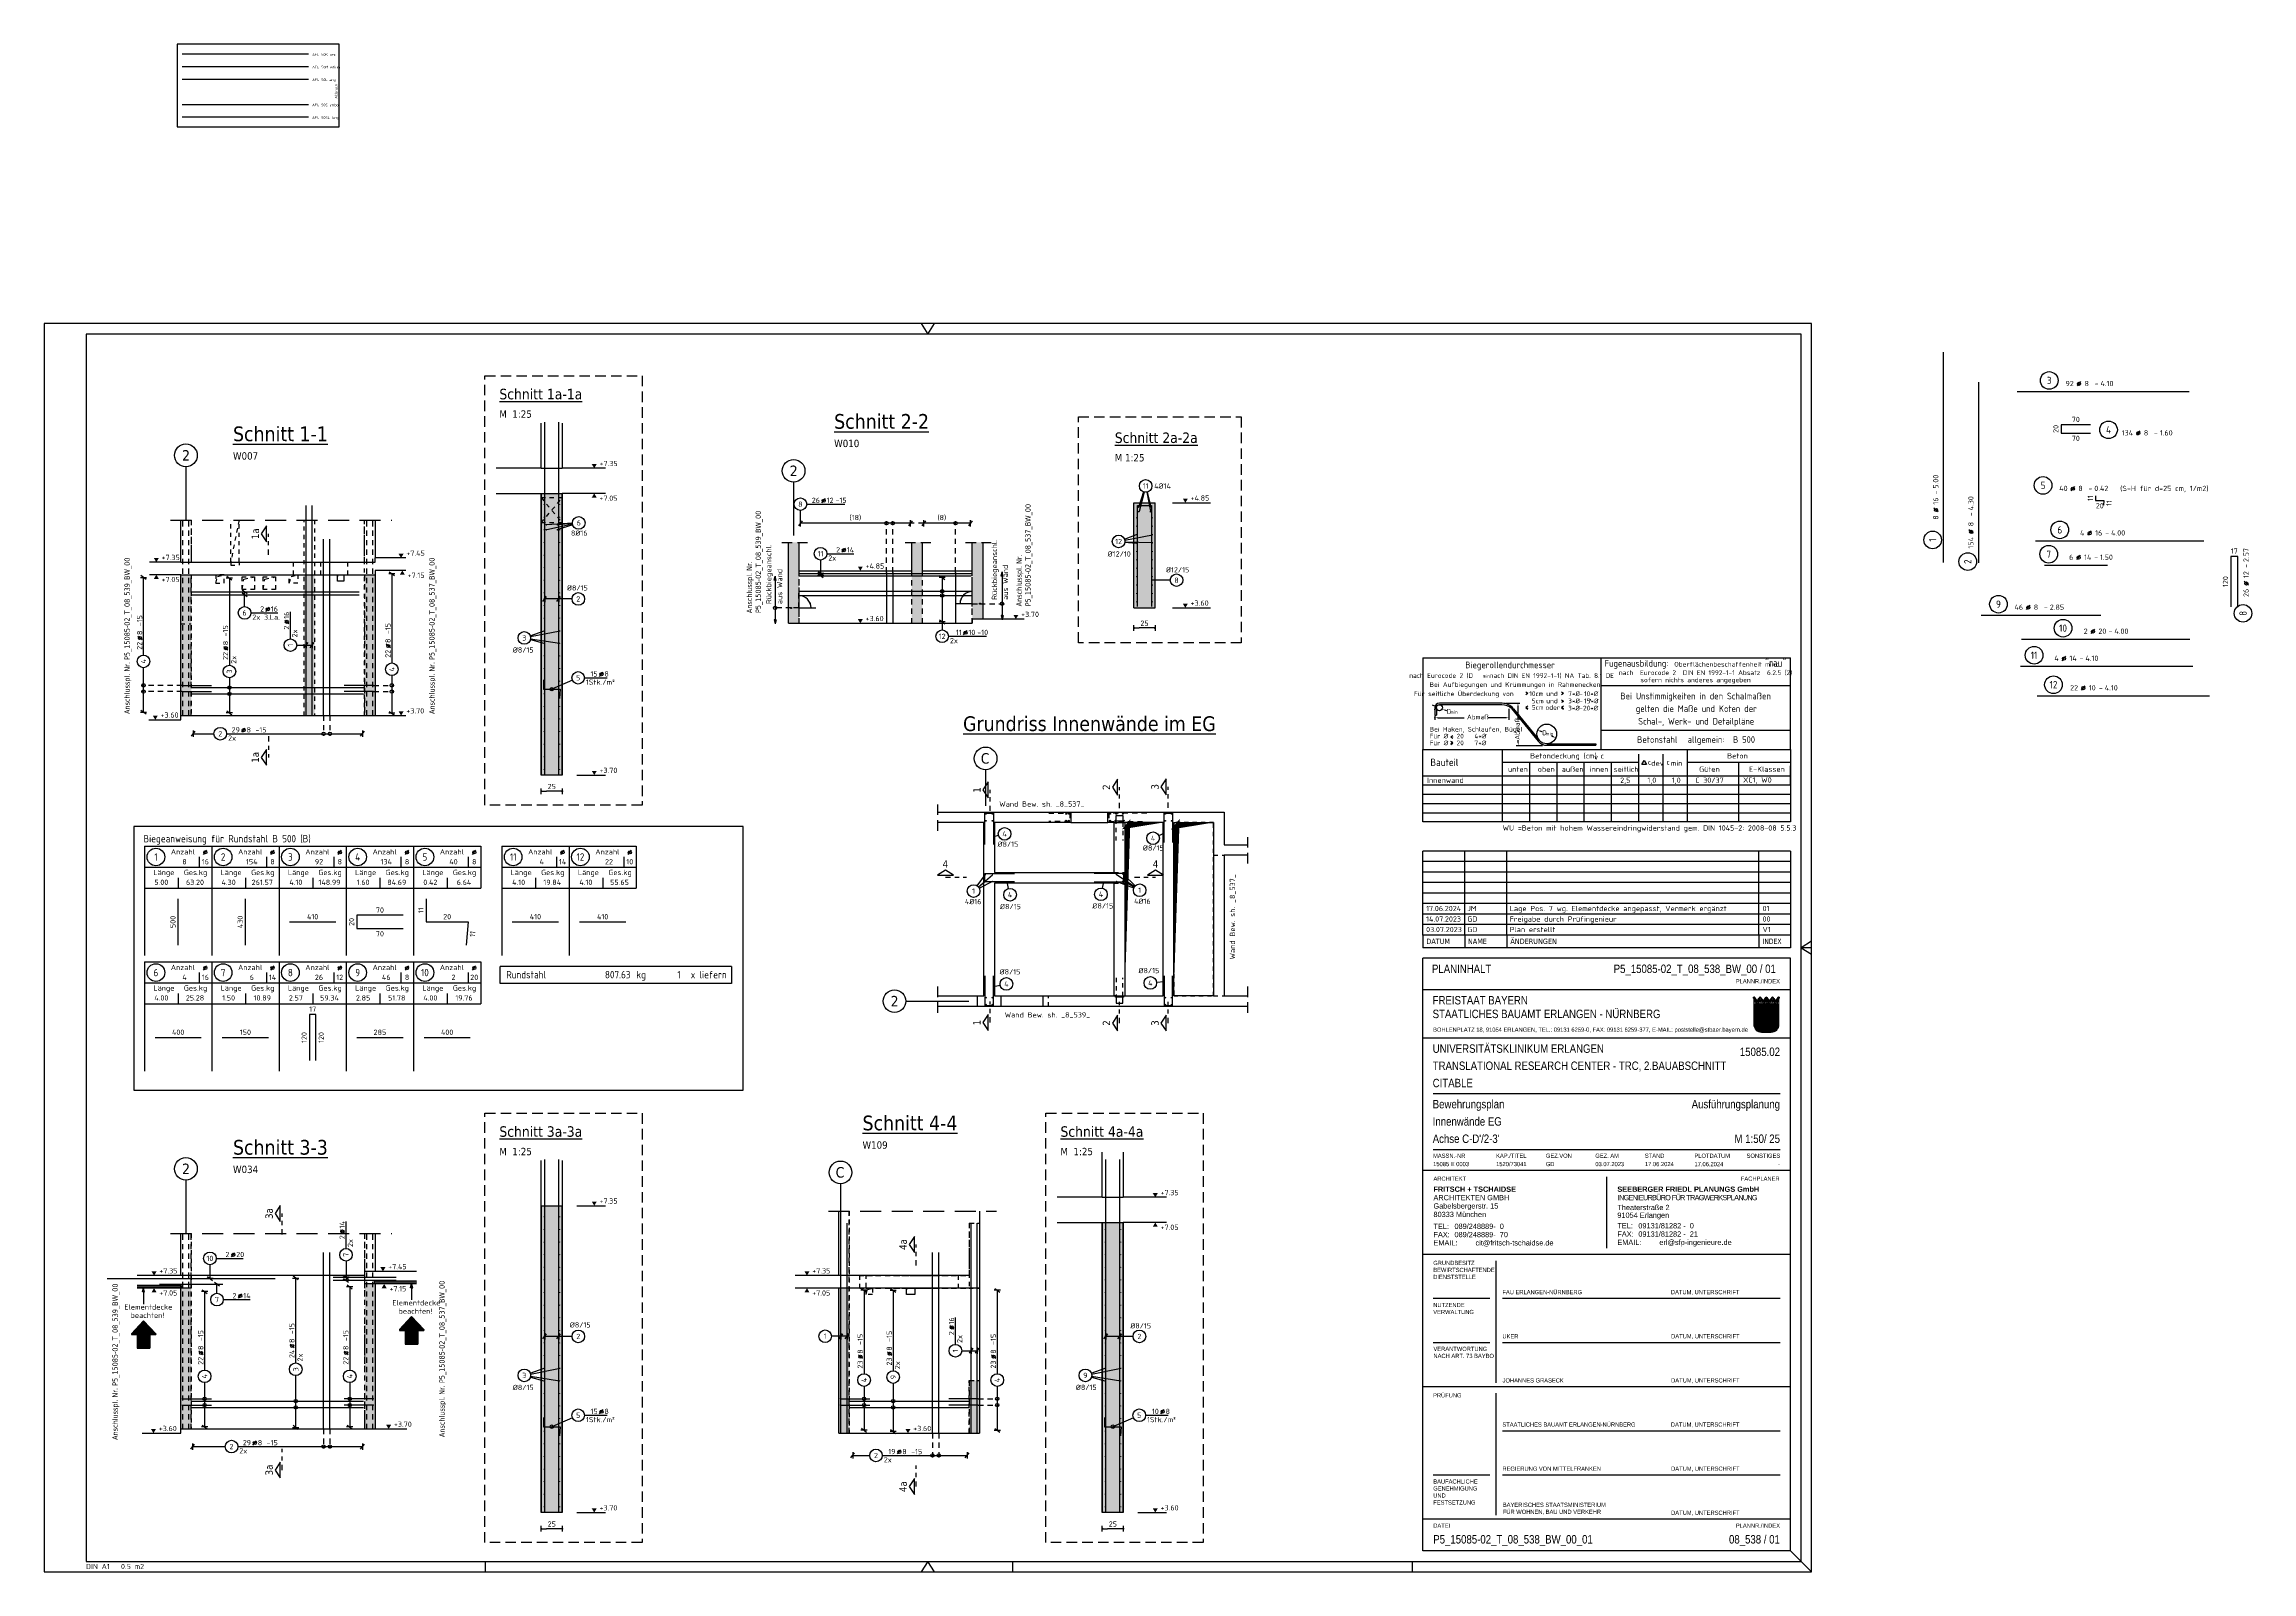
# Model space of a CAD drawing. Extents: x 0 to 52.5, y 0 to 36.3.
import ezdxf
from ezdxf.enums import TextEntityAlignment as Align

# ---------------------------------------------------------------- set-up
doc = ezdxf.new("R2010")
doc.units = 0
doc.header["$LTSCALE"] = 0.5
for name, pattern in [('AUSGEZOGEN', [1000.01, 1000, 0.01]), ('DASHDOTSMALL', [1.05, 0.5, -0.25, 0.05, -0.25]), ('DASHED', [0.75, 0.5, -0.25]), ('DASHEDX2', [1.5, 1, -0.5]), ('DOT', [0.175, 0.05, -0.125]), ('GESTRICHELT', [0.75, 0.5, -0.25]), ('HIDDEN', [0.375, 0.25, -0.125]), ('HIDDEN2', [0.187, 0.125, -0.062]), ('HIDDEN4', [0.12, 0.02, -0.1]), ('PUNKT', [0.175, 0.05, -0.125]), ('STRICHLINIE', [0.75, 0.5, -0.25]), ('STRICHPUNKT2', [0.55, 0.25, -0.125, 0.05, -0.125]), ('VERDECKT', [0.375, 0.25, -0.125])]:
    doc.linetypes.add(name, pattern=pattern)
for name, color, linetype in [('1.OG', 7, 'Continuous'), ('40 A Plankopf Text F+T', 7, 'Continuous'), ('ACHSEN', 7, 'Continuous'), ('AFU', 7, 'Continuous'), ('BET-ANS', 7, 'Continuous'), ('BETON', 7, 'Continuous'), ('DETAIL', 7, 'Continuous'), ('DRUEBER', 7, 'Continuous'), ('grau_dunkel', 7, 'Continuous'), ('grau_hell', 7, 'Continuous'), ('grau_mittel', 7, 'Continuous'), ('Halbfertigteile', 7, 'Continuous'), ('HBT', 7, 'Continuous'), ('HILFE', 7, 'Continuous'), ('INDEX', 7, 'Continuous'), ('koten', 7, 'Continuous'), ('MASSE', 7, 'Continuous'), ('OBJEKT', 7, 'Continuous'), ('RAHMEN', 7, 'Continuous'), ('RND', 7, 'Continuous'), ('RND-1', 7, 'Continuous'), ('RND_BILD', 7, 'Continuous'), ('SCHATTEN', 15, 'Continuous'), ('SCHNITTE', 7, 'Continuous'), ('SFP_Achsen', 7, 'Continuous'), ('STEMPEL', 7, 'Continuous'), ('TEXT', 7, 'Continuous'), ('VERDECKT', 7, 'Continuous'), ('WBZ', 7, 'Continuous')]:
    doc.layers.add(name, color=color, linetype=linetype)
doc.layers.add('NOPLOT', color=7, linetype='Continuous', plot=False)
doc.styles.add('ERSTELLTER_STIL_3', font='arial.ttf')
doc.styles.add('ERSTELLTER_STIL_4', font='arialbd.ttf')
doc.styles.add('helv', font='tahoma.ttf')
doc.styles.add('plankopf_ArialN', font='ARIALN.TTF')
doc.styles.add('txt', font='isocp.shx')
doc.linetypes.add('ABBRUCH', pattern='A,0.15,-0.15,["x",Standard,S=0.07,R=0,X=-0.1,Y=-0.0238],-0.005', length=0.305)
doc.linetypes.add('AFU_50K', pattern='A,0.15,["/",Standard,S=0.2,R=0,X=-0.01,Y=-0.1],0.07,["/",Standard,S=0.2,R=0,X=-0.01,Y=-0.1],0.15', length=0.37)
doc.linetypes.add('AFU_50L', pattern='A,0.75,["/",Standard,S=0.2,R=0,X=-0.01,Y=-0.1],0.07,["/",Standard,S=0.2,R=0,X=-0.01,Y=-0.1],0.75', length=1.57)
doc.linetypes.add('AFU_50M', pattern='A,0.45,["/",Standard,S=0.2,R=0,X=-0.01,Y=-0.1],0.07,["/",Standard,S=0.2,R=0,X=-0.01,Y=-0.1],0.45', length=0.97)
doc.linetypes.add('AFU_50S', pattern='A,0,-0.15,["/",Standard,S=0.2,R=0,X=-0.01,Y=-0.1],0,-0.07,["/",Standard,S=0.2,R=0,X=-0.01,Y=-0.1],-0.15', length=0.37)
doc.linetypes.add('AFU_50SL', pattern='A,0,-0.75,["/",Standard,S=0.2,R=0,X=-0.01,Y=-0.1],0,-0.07,["/",Standard,S=0.2,R=0,X=-0.01,Y=-0.1],-0.75', length=1.57)
doc.dimstyles.new('DOT_I', dxfattribs={"dimscale": 0.5, "dimtxt": 0.25, "dimasz": 0.25, "dimexe": 0.1, "dimexo": 0.3, "dimgap": 0.1, "dimtad": 1, "dimdec": 3, "dimzin": 3, "dimtxsty": 'txt', "dimblk": 'DOT', "dimblk1": 'DOT', "dimblk2": 'DOT', "dimsah": 1, "dimcen": 0.1, "dimse1": 1, "dimse2": 1, "dimazin": 0, "dimtfac": 1, "dimtdec": 4, "dimtix": 1, "dimtmove": 2, "dimatfit": 3, "dimfxl": 0, "dimtvp": 1, "dimtolj": 1, "dimtzin": 0, "dimarcsym": 0})
pattern_1 = [(0, (-322.07857, -163.97815), (8e-17, 0.254), [])]

# ---------------------------------------------------------------- blocks, each defined once
blk = doc.blocks.new('SCHN-2')
at = {"layer": 'SCHNITTE', "color": 6, "linetype": 'Continuous'}
blk.add_lwpolyline([(0.38, 0.09), (0, 0.34), (-0.38, 0.09)], close=True, dxfattribs=at)
at = {"layer": 'SCHNITTE', "color": 1, "linetype": 'DASHDOTSMALL', "style": 'helv'}
blk.add_attdef('SCHN-2', text='', height=0.35, dxfattribs=at).set_placement((0, 0.45), align=Align.CENTER)
blk = doc.blocks.new('okrd_o')
at = {"layer": 'koten', "color": 7, "linetype": 'Continuous'}
blk.add_solid([(-0.12, 0.2), (0.12, 0.2), (0, 0)], dxfattribs=at)
at = {"layer": 'koten', "style": 'txt'}
blk.add_attdef('OKRD', (0.25, 0.1), '', height=0.25, dxfattribs=at)
blk = doc.blocks.new('okrd_u')
at = {"layer": 'koten', "color": 7, "linetype": 'Continuous'}
blk.add_solid([(-0.12, -0.2), (0.12, -0.2), (0, 0)], dxfattribs=at)
at = {"layer": 'koten', "style": 'txt'}
blk.add_attdef('OKRD', (0.25, -0.35), '', height=0.25, dxfattribs=at)
blk = doc.blocks.new('Bundeslandwappen')
at = {"lineweight": 9, "true_color": 0xffffff}
for points in [[(-5.8, 16.5), (-6, 16.5), (-6, 16.3), (-5.8, 16.3)], [(-5.1, 15.7), (-5.3, 15.7), (-5.3, 15.5), (-5.1, 15.5)], [(-3.5, 15.7), (-3.7, 15.7), (-3.7, 15.5), (-3.5, 15.5)], [(-2.8, 16.5), (-3, 16.5), (-3, 16.3), (-2.8, 16.3)], [(-2.2, 15.7), (-2.4, 15.7), (-2.4, 15.5), (-2.2, 15.5)], [(-0.6, 15.7), (-0.8, 15.7), (-0.8, 15.5), (-0.6, 15.5)], [(0.1, 16.5), (-0.1, 16.5), (-0.1, 16.3), (0.1, 16.3)], [(0.8, 15.7), (0.6, 15.7), (0.6, 15.5), (0.8, 15.5)], [(2.4, 15.7), (2.2, 15.7), (2.2, 15.5), (2.4, 15.5)], [(3, 16.5), (2.8, 16.5), (2.8, 16.3), (3, 16.3)], [(3.7, 15.7), (3.5, 15.7), (3.5, 15.5), (3.7, 15.5)], [(5.3, 15.7), (5.1, 15.7), (5.1, 15.5), (5.3, 15.5)], [(6, 16.5), (5.8, 16.5), (5.8, 16.3), (6, 16.3)]]:
    blk.add_hatch(color=7, dxfattribs=at).paths.add_polyline_path(points)
at = {"true_color": 0xffffff}
for points in [[(-5.3, 12.6), (-5.7, 12.6), (-5.7, 12.2), (-5.1, 12)], [(-1.4, 10.7), (-5.1, 12), (-3.6, 8.4), (0.1, 7.1)], [(0.9, 12.6), (-2.2, 12.6), (-1.4, 10.7), (2.2, 9.4)], [(4, 12.6), (1.7, 12.6), (4.4, 11.6)], [(5.7, 11.2), (4.4, 11.6), (5.7, 8.5)], [(-3.6, 8.4), (-5.7, 9.2), (-5.7, 6.2), (-2.1, 4.9)], [(-5.7, 6.1), (-5.7, 3.7, 0.041392), (-5.7, 3.1), (-4.2, 2.6)], [(-0.6, 1.3), (-4.2, 2.6), (-3.3, 0.4, 0.073774), (-2.3, 0.3), (-0.1, 0.3)], [(1.6, 3.6), (-2.1, 4.9), (-0.6, 1.3), (2.4, 0.3, 0.043654), (2.9, 0.4)], [(3.7, 5.8), (0.1, 7.1), (1.6, 3.6), (5.2, 2.3)], [(5.7, 8.1), (2.2, 9.4), (3.7, 5.8), (5.7, 5.1)]]:
    blk.add_hatch(color=7, dxfattribs=at).paths.add_polyline_path(points)
at = {"lineweight": 9}
h = blk.add_hatch(dxfattribs=at)
h.set_pattern_fill('ANSI31', color=256, scale=0.08, angle=315, style=0)
h.set_pattern_definition(pattern_1)
h.paths.add_polyline_path([(-5.1, 12), (-5.7, 12.2), (-5.7, 9.2), (-3.6, 8.4)])
h = blk.add_hatch(dxfattribs=at)
h.set_pattern_fill('ANSI31', color=256, scale=0.08, angle=315, style=0)
h.set_pattern_definition(pattern_1)
h.paths.add_polyline_path([(-2.2, 12.6), (-5.3, 12.6), (-5.1, 12), (-1.4, 10.7)])
h = blk.add_hatch(dxfattribs=at)
h.set_pattern_fill('ANSI31', color=256, scale=0.08, angle=315, style=0)
h.set_pattern_definition(pattern_1)
h.paths.add_polyline_path([(2.2, 9.4), (-1.4, 10.7), (0.1, 7.1), (3.7, 5.8)])
h = blk.add_hatch(dxfattribs=at)
h.set_pattern_fill('ANSI31', color=256, scale=0.08, angle=315, style=0)
h.set_pattern_definition(pattern_1)
h.paths.add_polyline_path([(4.4, 11.6), (1.7, 12.6), (0.9, 12.6), (2.2, 9.4), (5.7, 8.1), (5.7, 8.5)])
h = blk.add_hatch(dxfattribs=at)
h.set_pattern_fill('ANSI31', color=256, scale=0.08, angle=315, style=0)
h.set_pattern_definition(pattern_1)
h.paths.add_polyline_path([(5.7, 12.6), (4, 12.6), (4.4, 11.6), (5.7, 11.2)])
h = blk.add_hatch(dxfattribs=at)
h.set_pattern_fill('ANSI31', color=256, scale=0.08, angle=315, style=0)
h.set_pattern_definition(pattern_1)
h.paths.add_polyline_path([(-2.1, 4.9), (-5.7, 6.2), (-5.7, 6.1), (-4.2, 2.6), (-0.6, 1.3)])
h = blk.add_hatch(dxfattribs=at)
h.set_pattern_fill('ANSI31', color=256, scale=0.08, angle=315, style=0)
h.set_pattern_definition(pattern_1)
h.paths.add_polyline_path([(-4.2, 2.6), (-5.7, 3.1, 0.285055), (-3.3, 0.4)])
h = blk.add_hatch(dxfattribs=at)
h.set_pattern_fill('ANSI31', color=256, scale=0.08, angle=315, style=0)
h.set_pattern_definition(pattern_1)
h.paths.add_polyline_path([(0.1, 7.1), (-3.6, 8.4), (-2.1, 4.9), (1.6, 3.6)])
h = blk.add_hatch(dxfattribs=at)
h.set_pattern_fill('ANSI31', color=256, scale=0.08, angle=315, style=0)
h.set_pattern_definition(pattern_1)
h.paths.add_polyline_path([(-0.6, 1.3), (-0.1, 0.3), (2.3, 0.3, 0.004354), (2.4, 0.3)])
h = blk.add_hatch(dxfattribs=at)
h.set_pattern_fill('ANSI31', color=256, scale=0.08, angle=315, style=0)
h.set_pattern_definition(pattern_1)
h.paths.add_polyline_path([(5.3, 2.1), (5.2, 2.3), (1.6, 3.6), (2.9, 0.4, 0.22704)])
h = blk.add_hatch(dxfattribs=at)
h.set_pattern_fill('ANSI31', color=256, scale=0.08, angle=315, style=0)
h.set_pattern_definition(pattern_1)
h.paths.add_polyline_path([(5.7, 5.1), (3.7, 5.8), (5.2, 2.3), (5.4, 2.2, 0.111178), (5.7, 3.7)])
for p, q in [((-6, 16.1), (-6, 3.7)), ((-6, 13.3), (6, 13.3)), ((-6, 12.9), (6, 12.9)), ((-5.7, 12.6), (-5.7, 3.7)), ((-5.7, 12.6), (5.7, 12.6)), ((-5.7, 12.2), (5.7, 8.1)), ((-5.6, 16.6), (-5.6, 16.7)), ((-5.6, 15), (-5.6, 15.2)), ((-5.3, 15.2), (-5.3, 15)), ((-4.7, 14.5), (-5.3, 14.5)), ((-5.3, 12.6), (-0.1, 0.3)), ((-4.1, 14.5), (-3.5, 14.5)), ((-3.5, 15.2), (-3.5, 15)), ((-3.4, 13.9), (-2.9, 14.2)), ((-2.9, 13.6), (-3.4, 13.9)), ((-3.2, 16.6), (-3.2, 16.7)), ((-3.2, 15), (-3.2, 15.2)), ((-2.9, 15.6), (-2.9, 14.5)), ((-2.9, 14.2), (-2.5, 13.9)), ((-2.5, 13.9), (-2.9, 13.6)), ((-2.7, 16.6), (-2.7, 16.7)), ((-2.7, 15), (-2.7, 15.2)), ((-2.4, 15.2), (-2.4, 15)), ((-1.7, 14.5), (-2.3, 14.5)), ((-2.2, 12.6), (2.9, 0.4)), ((-1.2, 14.5), (-0.6, 14.5)), ((-0.5, 15.2), (-0.5, 15)), ((0, 14.2), (-0.4, 13.9)), ((-0.4, 13.9), (0, 13.6)), ((-0.3, 16.6), (-0.2, 16.7)), ((-0.2, 15), (-0.2, 15.2)), ((0, 15.6), (0, 14.5)), ((0.4, 13.9), (0, 14.2)), ((0, 13.6), (0.4, 13.9)), ((0.3, 16.6), (0.2, 16.7)), ((0.2, 15), (0.2, 15.2)), ((0.5, 15.2), (0.5, 15)), ((1.2, 14.5), (0.6, 14.5)), ((0.9, 12.6), (5.3, 2.1)), ((1.7, 14.5), (2.3, 14.5)), ((1.7, 12.6), (5.7, 11.2)), ((2.4, 15.2), (2.4, 15)), ((2.9, 14.2), (2.5, 13.9)), ((2.5, 13.9), (2.9, 13.6)), ((2.7, 16.6), (2.7, 16.7)), ((2.7, 15), (2.7, 15.2)), ((2.9, 15.6), (2.9, 14.5)), ((3.4, 13.9), (2.9, 14.2)), ((2.9, 13.6), (3.4, 13.9)), ((3.2, 16.6), (3.2, 16.7)), ((3.2, 15), (3.2, 15.2)), ((3.5, 15.2), (3.5, 15)), ((4.1, 14.5), (3.5, 14.5)), ((4, 12.6), (5.7, 8.5)), ((4.7, 14.5), (5.3, 14.5)), ((5.3, 15.2), (5.3, 15)), ((5.6, 16.6), (5.6, 16.7)), ((5.6, 15), (5.6, 15.2)), ((5.7, 3.7), (5.7, 12.6)), ((6, 3.7), (6, 16.1)), ((-5.7, 9.2), (5.7, 5.1)), ((-5.7, 6.2), (5.4, 2.2)), ((-5.7, 6.1), (-3.3, 0.4)), ((-5.7, 3.1), (2.4, 0.3)), ((-2.3, 0.3), (2.3, 0.3)), ((-2.3, 0), (2.3, 0))]:
    blk.add_line(p, q, dxfattribs=at)
for points in [[(-5.8, 16.3), (-6, 16.3), (-6, 16.5), (-5.8, 16.5)], [(-5.1, 15.5), (-5.3, 15.5), (-5.3, 15.7), (-5.1, 15.7)], [(-4.1, 13.7), (-4.8, 13.7), (-4.8, 14.1), (-4.1, 14.1)], [(-3.7, 15.5), (-3.5, 15.5), (-3.5, 15.7), (-3.7, 15.7)], [(-2.8, 16.3), (-3, 16.3), (-3, 16.5), (-2.8, 16.5)], [(-2.2, 15.5), (-2.4, 15.5), (-2.4, 15.7), (-2.2, 15.7)], [(-1.8, 13.7), (-1, 13.7), (-1, 14.1), (-1.8, 14.1)], [(-0.8, 15.5), (-0.6, 15.5), (-0.6, 15.7), (-0.8, 15.7)], [(0.1, 16.3), (-0.1, 16.3), (-0.1, 16.5), (0.1, 16.5)], [(0.8, 15.5), (0.6, 15.5), (0.6, 15.7), (0.8, 15.7)], [(1.8, 13.7), (1, 13.7), (1, 14.1), (1.8, 14.1)], [(2.2, 15.5), (2.4, 15.5), (2.4, 15.7), (2.2, 15.7)], [(3, 16.3), (2.8, 16.3), (2.8, 16.5), (3, 16.5)], [(3.7, 15.5), (3.5, 15.5), (3.5, 15.7), (3.7, 15.7)], [(4.1, 13.7), (4.8, 13.7), (4.8, 14.1), (4.1, 14.1)], [(5.1, 15.5), (5.3, 15.5), (5.3, 15.7), (5.1, 15.7)], [(5.8, 16.3), (6, 16.3), (6, 16.5), (5.8, 16.5)]]:
    blk.add_lwpolyline(points, close=True, dxfattribs=at)
for centre in [(-5.3, 13.9), (-3.7, 13.9), (-2.2, 13.9), (-0.7, 13.9), (0.7, 13.9), (2.2, 13.9), (3.7, 13.9), (5.3, 13.9)]:
    blk.add_circle(centre, 0.123, dxfattribs=at)
for centre, radius, start, end in [((-5.9, 16.5), 0.362, 44.6681, 253.1183), ((-5.7, 16.7), 0.05, 6.6615, 44.6681), ((-5.6, 16.6), 0.05, 186.6615, 265.6209), ((-5.6, 16.3), 0.281, 346.0232, 85.6209), ((-5.4, 16), 0.179, 74.7883, 15.1356), ((-5.5, 15.2), 0.157, 3.2756, 179.5521), ((-5.2, 15), 0.453, 182.8328, 261.3043), ((-5.4, 16.2), 0.05, 254.7883, 346.0232), ((-5.2, 16), 0.05, 93.0633, 195.1356), ((-5.3, 15.2), 0.191, 249.6358, 3.0857), ((-5.2, 15.9), 0.224, 350.9542, 93.0633), ((-5, 15.2), 0.05, 82.9467, 183.0857), ((-5, 15.5), 0.249, 262.9467, 77.8855), ((-4.9, 15.8), 0.05, 170.9542, 257.8855), ((-4.6, 14.9), 0.224, 71.4, 0), ((-4.7, 14.9), 0.312, 275.9649, 353.9773), ((-4.4, 15.2), 0.208, 317.0775, 222.9225), ((-4.2, 14.9), 0.224, 180, 108.6), ((-4.1, 14.9), 0.312, 186.0227, 264.0351), ((-3.8, 15.5), 0.249, 102.1145, 277.0533), ((-3.9, 15.8), 0.05, 282.1145, 9.0458), ((-3.6, 15.9), 0.224, 86.9367, 189.0458), ((-3.8, 15.2), 0.05, 356.9143, 97.0533), ((-3.5, 15.2), 0.191, 176.9143, 290.3642), ((-3.4, 16), 0.179, 164.8644, 105.2117), ((-3.6, 16), 0.05, 344.8644, 86.9367), ((-3.2, 16.3), 0.281, 94.3791, 193.9768), ((-3.4, 16.2), 0.05, 193.9768, 285.2117), ((-3.3, 15.2), 0.157, 0.4479, 176.7244), ((-3.6, 15), 0.453, 278.6957, 357.1672), ((-2.9, 16.6), 0.264, 24.0166, 155.3409), ((-3.1, 16.7), 0.05, 155.2288, 173.3385), ((-3.2, 16.6), 0.05, 274.3791, 353.3385), ((-2.7, 16.7), 0.05, 6.6615, 24.0166), ((-2.6, 16.6), 0.05, 186.6615, 265.6209), ((-2.5, 16), 0.179, 74.7883, 15.1356), ((-2.6, 15.2), 0.157, 3.2756, 179.5521), ((-2.3, 15), 0.453, 182.8328, 261.3043), ((-2.7, 16.3), 0.281, 346.0232, 85.6209), ((-2.4, 16.2), 0.05, 254.7883, 346.0232), ((-2.3, 15.2), 0.191, 249.6358, 3.0857), ((-2.3, 15.9), 0.224, 350.9542, 93.0633), ((-2.3, 16), 0.05, 93.0633, 195.1356), ((-2.1, 15.5), 0.249, 262.9467, 77.8855), ((-2.1, 15.2), 0.05, 82.9467, 183.0857), ((-2, 15.8), 0.05, 170.9542, 257.8855), ((-1.7, 14.9), 0.224, 71.4, 0), ((-1.5, 15.2), 0.208, 317.0775, 222.9225), ((-1.8, 14.9), 0.312, 275.9649, 353.9773), ((-1.2, 14.9), 0.224, 180, 108.6), ((-1.2, 14.9), 0.312, 186.0227, 264.0351), ((-0.9, 15.5), 0.249, 102.1145, 277.0533), ((-0.7, 15.9), 0.224, 86.9367, 189.0458), ((-0.9, 15.8), 0.05, 282.1145, 9.0458), ((-0.8, 15.2), 0.05, 356.9143, 97.0533), ((-0.6, 15.2), 0.191, 176.9143, 290.3642), ((-0.7, 16), 0.05, 344.8644, 86.9367), ((-0.3, 16.3), 0.281, 94.3791, 193.9768), ((-0.4, 16), 0.179, 164.8644, 105.2117), ((-0.5, 16.2), 0.05, 193.9768, 285.2117), ((-0.7, 15), 0.453, 278.6957, 357.1672), ((-0.4, 15.2), 0.157, 0.4479, 176.7244), ((-0.3, 16.6), 0.05, 274.3791, 353.3385), ((0, 16.6), 0.264, 24.0166, 155.3409), ((-0.2, 16.7), 0.05, 155.2288, 173.3385), ((0.2, 16.7), 0.05, 6.6615, 24.0166), ((0.4, 15.2), 0.157, 3.2756, 179.5521), ((0.7, 15), 0.453, 182.8328, 261.3043), ((0.3, 16.6), 0.05, 186.6615, 265.6209), ((0.3, 16.3), 0.281, 346.0232, 85.6209), ((0.4, 16), 0.179, 74.7883, 15.1356), ((0.5, 16.2), 0.05, 254.7883, 346.0232), ((0.6, 15.2), 0.191, 249.6358, 3.0857), ((0.7, 16), 0.05, 93.0633, 195.1356), ((0.7, 15.9), 0.224, 350.9542, 93.0633), ((0.8, 15.2), 0.05, 82.9467, 183.0857), ((0.9, 15.5), 0.249, 262.9467, 77.8855), ((0.9, 15.8), 0.05, 170.9542, 257.8855), ((1.2, 14.9), 0.224, 71.4, 0), ((1.2, 14.9), 0.312, 275.9649, 353.9773), ((1.5, 15.2), 0.208, 317.0775, 222.9225), ((1.7, 14.9), 0.224, 180, 108.6), ((1.8, 14.9), 0.312, 186.0227, 264.0351), ((2.1, 15.5), 0.249, 102.1145, 277.0533), ((2.3, 15.9), 0.224, 86.9367, 189.0458), ((2, 15.8), 0.05, 282.1145, 9.0458), ((2.1, 15.2), 0.05, 356.9143, 97.0533), ((2.3, 15.2), 0.191, 176.9143, 290.3642), ((2.5, 16), 0.179, 164.8644, 105.2117), ((2.3, 16), 0.05, 344.8644, 86.9367), ((2.3, 15), 0.453, 278.6957, 357.1672), ((2.7, 16.3), 0.281, 94.3791, 193.9768), ((2.4, 16.2), 0.05, 193.9768, 285.2117), ((2.6, 15.2), 0.157, 0.4479, 176.7244), ((2.6, 16.6), 0.05, 274.3791, 353.3385), ((2.9, 16.6), 0.264, 24.0166, 155.3409), ((2.7, 16.7), 0.05, 155.2288, 173.3385), ((3.1, 16.7), 0.05, 6.6615, 24.0166), ((3.2, 16.6), 0.05, 186.6615, 265.6209), ((3.2, 16.3), 0.281, 346.0232, 85.6209), ((3.4, 16), 0.179, 74.7883, 15.1356), ((3.3, 15.2), 0.157, 3.2756, 179.5521), ((3.6, 15), 0.453, 182.8328, 261.3043), ((3.4, 16.2), 0.05, 254.7883, 346.0232), ((3.6, 16), 0.05, 93.0633, 195.1356), ((3.5, 15.2), 0.191, 249.6358, 3.0857), ((3.6, 15.9), 0.224, 350.9542, 93.0633), ((3.8, 15.2), 0.05, 82.9467, 183.0857), ((3.8, 15.5), 0.249, 262.9467, 77.8855), ((3.9, 15.8), 0.05, 170.9542, 257.8855), ((4.2, 14.9), 0.224, 71.4, 0), ((4.1, 14.9), 0.312, 275.9649, 353.9773), ((4.4, 15.2), 0.208, 317.0775, 222.9225), ((4.6, 14.9), 0.224, 180, 108.6), ((4.7, 14.9), 0.312, 186.0227, 264.0351), ((5, 15.5), 0.249, 102.1145, 277.0533), ((4.9, 15.8), 0.05, 282.1145, 9.0458), ((5.2, 15.9), 0.224, 86.9367, 189.0458), ((5, 15.2), 0.05, 356.9143, 97.0533), ((5.3, 15.2), 0.191, 176.9143, 290.3642), ((5.4, 16), 0.179, 164.8644, 105.2117), ((5.2, 16), 0.05, 344.8644, 86.9367), ((5.6, 16.3), 0.281, 94.3791, 193.9768), ((5.4, 16.2), 0.05, 193.9768, 285.2117), ((5.5, 15.2), 0.157, 0.4479, 176.7244), ((5.2, 15), 0.453, 278.6957, 357.1672), ((5.9, 16.5), 0.362, 286.8817, 135.3319), ((5.7, 16.7), 0.05, 135.3319, 173.3385), ((5.6, 16.6), 0.05, 274.3791, 353.3385), ((-2.3, 3.7), 3.7, 180, 270), ((-2.3, 3.7), 3.4, 180, 270), ((2.3, 3.7), 3.7, 270, 0), ((2.3, 3.7), 3.4, 270, 0)]:
    blk.add_arc(centre, radius, start, end, dxfattribs=at)
blk = doc.blocks.new('Plankopf_PU')
for p, q in [((-18.5, 25.4), (-18.5, 27.7)), ((-1, 27.7), (-18.5, 27.7)), ((-1, 27.7), (-18.5, 27.7)), ((-1, 25.4), (-1, 27.7)), ((-1, 25.4), (-18.5, 25.4)), ((-1, 25.4), (-18.5, 25.4)), ((-18.5, 19.1), (-18.5, 25.4)), ((-1, 19.1), (-1, 25.4)), ((-1.5, 22.75), (-18, 22.75)), ((-18, 20.1), (-1.5, 20.1)), ((-18.5, 15.1), (-18.5, 19.1)), ((-1, 19.1), (-18.5, 19.1)), ((-1, 15.1), (-1, 19.1)), ((-9.75, 18.8), (-9.75, 15.4)), ((-1, 15.1), (-18.5, 15.1)), ((-1, 15.1), (-18.5, 15.1)), ((-18.5, 8.8), (-18.5, 15.1)), ((-15, 9), (-15, 14.8)), ((-1, 8.8), (-1, 15.1)), ((-15.3, 13), (-18, 13)), ((-1.5, 13), (-14.7, 13)), ((-15.3, 10.9), (-18, 10.9)), ((-1.5, 10.9), (-14.7, 10.9)), ((-18.5, 2.5), (-18.5, 8.8)), ((-1, 8.8), (-18.5, 8.8)), ((-15, 2.7), (-15, 8.5)), ((-1, 2.5), (-1, 8.8)), ((-1.5, 6.7), (-14.7, 6.7)), ((-15.3, 4.6), (-18, 4.6)), ((-1.5, 4.6), (-14.7, 4.6)), ((-1, 2.5), (-18.5, 2.5)), ((-18.5, 1), (-18.5, 2.5)), ((-1, 2.5), (-18.5, 2.5)), ((-1, 1), (-1, 2.5)), ((-1, 1), (-18.5, 1))]:
    blk.add_line(p, q)
at = {"xscale": 0.1, "yscale": 0.1, "zscale": 0.1}
blk.add_blockref('Bundeslandwappen', (-2.15, 25.67), dxfattribs=at)
at = {"linetype": 'AUSGEZOGEN', "lineweight": 35, "style": 'plankopf_ArialN'}
for s, height, p in [('FREISTAAT BAYERN', 0.4, (-18.03, 27.4)), ('PRÜFUNG', 0.2, (-18.01, 8.5))]:
    blk.add_text(s, height=height, dxfattribs=at).set_placement(p, align=Align.TOP_LEFT)
blk.add_text('STAATLICHES BAUAMT ERLANGEN - NÜRNBERG', height=0.4, dxfattribs=at).set_placement((-18.03, 26.55), align=Align.MIDDLE_LEFT)
at = {"style": 'plankopf_ArialN'}
for s, p in [('BOHLENPLATZ 18, 91054 ERLANGEN, TEL.: 09131 6259-0, FAX: 09131 6259-377, E-MAIL: poststelle@stbaer.bayern.de', (-18.01, 25.7)), ('MASSN.-NR', (-18.01, 19.7)), ('KAP./TITEL', (-15.01, 19.7)), ('GEZ.VON', (-12.64, 19.7)), ('GEZ. AM', (-10.29, 19.7)), ('STAND', (-7.93, 19.7)), ('PLOTDATUM', (-5.57, 19.7)), ('FAU ERLANGEN-NÜRNBERG', (-14.71, 13.21)), ('DATUM, UNTERSCHRIFT', (-6.69, 13.21)), ('UKER', (-14.71, 11.11)), ('DATUM, UNTERSCHRIFT', (-6.68, 11.11)), ('JOHANNES GRASECK', (-14.7, 9.01)), ('DATUM, UNTERSCHRIFT', (-6.68, 9.01)), ('STAATLICHES BAUAMT ERLANGEN-NÜRNBERG', (-14.71, 6.91)), ('DATUM, UNTERSCHRIFT', (-6.69, 6.91)), ('REGIERUNG VON MITTELFRANKEN', (-14.71, 4.81)), ('DATUM, UNTERSCHRIFT', (-6.68, 4.81)), ('DATEI', (-18, 2.1)), ('DATUM, UNTERSCHRIFT', (-6.68, 2.71))]:
    blk.add_text(s, height=0.2, dxfattribs=at).set_placement(p)
for s, p in [('SONSTIGES', (-1.49, 19.7)), ('PLANNR./INDEX', (-1.5, 2.1))]:
    blk.add_text(s, height=0.2, dxfattribs=at).set_placement(p, align=Align.RIGHT)
at = {"linetype": 'AUSGEZOGEN', "lineweight": 35, "style": 'plankopf_ArialN'}
blk.add_text('ARCHITEKT', height=0.2, dxfattribs=at).set_placement((-17.99, 18.61))
blk.add_text('FACHPLANER', height=0.2, dxfattribs=at).set_placement((-1.52, 18.61), align=Align.RIGHT)
at = {"insert": (-5.57, 19.3), "char_height": 0.2, "attachment_point": 7, "style": 'plankopf_ArialN'}
blk.add_mtext('17.06.2024', dxfattribs=at)
at = {"char_height": 0.2, "attachment_point": 1, "style": 'plankopf_ArialN'}
for s, insert, width in [('GRUNDBESITZ\\PBEWIRTSCHAFTENDE DIENSTSTELLE', (-18, 14.8), 2.5), ('NUTZENDE^JVERWALTUNG', (-18, 12.8), 2.6984), ('VERANTWORTUNG  NACH ART. 73 BAYBO', (-17.99, 10.71), 2.6877), ('BAUFACHLICHE GENEHMIGUNG UND FESTSETZUNG', (-18, 4.4), 2.2311), ('BAYERISCHES STAATSMINISTERIUM ^JFÜR WOHNEN, BAU UND VERKEHR', (-14.69, 3.29), 9.2941)]:
    blk.add_mtext(s, dxfattribs=dict(at, insert=insert, width=width))
at = {"style": 'plankopf_ArialN'}
for tag, p in [('PROJEKTBEZEICHNUNGZ1', (-18.03, 24.58)), ('PROJEKTBEZEICHNUNGZ2', (-18.03, 23.76)), ('PROJEKTBEZEICHNUNGZ3', (-18.03, 22.94))]:
    blk.add_attdef(tag, text='', height=0.4, dxfattribs=at).set_placement(p, align=Align.BOTTOM_LEFT)
for tag, p in [('GEB.-NR', (-1.5, 24.95)), ('0.000X', (-1.51, 1.75))]:
    blk.add_attdef(tag, text='', height=0.4, dxfattribs=at).set_placement(p, align=Align.TOP_RIGHT)
for tag, p, height in [('PLANINHALTZ1', (-18.03, 22.06), 0.4), ('PLANINHALTZ2', (-18.03, 21.23), 0.4), ('PLANINHALTZ3', (-18.03, 20.41), 0.4), ('MASSN.-NR', (-18.01, 19.3), 0.2), ('KAPITEL/TITEL', (-15.01, 19.3), 0.2), ('GEZ_VON', (-12.64, 19.3), 0.2), ('GEZ_AM', (-10.29, 19.3), 0.2), ('STAND', (-7.93, 19.3), 0.2)]:
    blk.add_attdef(tag, p, '', height=height, dxfattribs=at)
for tag, height, p in [('PLANUNGSPHASE', 0.4, (-1.5, 22.06)), ('PROJEKTKATEGORIE', 0.4, (-1.5, 21.23)), ('MAßSTAB', 0.4, (-1.5, 20.41)), ('SONSTIGES', 0.2, (-1.5, 19.3))]:
    blk.add_attdef(tag, text='', height=height, dxfattribs=at).set_placement(p, align=Align.RIGHT)
at = {"layer": '40 A Plankopf Text F+T', "color": 7, "linetype": 'Continuous', "lineweight": 13, "char_height": 0.25, "attachment_point": 7}
for s, insert, style in [('\\A1;ARCHITEKTEN GMBH', (-17.99, 17.68), 'ERSTELLTER_STIL_3'), ('\\A1;FRITSCH + TSCHAIDSE ', (-17.99, 18.08), 'ERSTELLTER_STIL_4'), ('\\A1;SEEBERGER FRIEDL PLANUNGS GmbH', (-9.24, 18.08), 'ERSTELLTER_STIL_4'), ('\\A1;{\\T0.8;INGENIEURBÜRO FÜR TRAGWERKSPLANUNG}', (-9.24, 17.68), 'ERSTELLTER_STIL_3'), ('\\A1;Gabelsbergerstr. 15', (-17.99, 17.21), 'ERSTELLTER_STIL_3'), ('\\A1;80333 München', (-17.99, 16.88), 'ERSTELLTER_STIL_3'), ('\\A1;Theaterstraße 2', (-9.24, 17.21), 'ERSTELLTER_STIL_3'), ('\\A1;91054 Erlangen', (-9.24, 16.77), 'ERSTELLTER_STIL_3')]:
    blk.add_mtext(s, dxfattribs=dict(at, insert=insert, style=style))
at = {"layer": '40 A Plankopf Text F+T', "color": 7, "linetype": 'Continuous', "lineweight": 13, "char_height": 0.25, "attachment_point": 7, "line_spacing_factor": 0.945293, "style": 'ERSTELLTER_STIL_3'}
for s, insert in [('\\A1;TEL: ^I089/248889-  0\\PFAX: ^I089/248889-  70\\PEMAIL: ^Icit@fritsch-tschaidse.de', (-17.99, 15.48)), ('\\A1;TEL: ^I09131/81282 -  0\\PFAX: ^I09131/81282 -  21\\PEMAIL: ^Ierl@sfp-ingenieure.de', (-9.24, 15.48))]:
    blk.add_mtext(s, dxfattribs=dict(at, insert=insert))
blk = doc.blocks.new('Plankopf-ER')
at = {"layer": 'RAHMEN', "color": 7, "linetype": 'Continuous'}
for p, q in [((-0.5, 4.6), (-18, 4.6)), ((-18, 4.1), (-18, 4.6)), ((-16, 4.1), (-16, 4.6)), ((-14, 4.1), (-14, 4.6)), ((-2, 4.1), (-2, 4.6)), ((-0.5, 4.6), (-0.5, 4.1)), ((-0.5, 4.1), (-18, 4.1)), ((-18, 3.6), (-18, 4.1)), ((-0.5, 3.6), (-18, 3.6)), ((-18, 3.1), (-18, 3.6)), ((-16, 3.6), (-16, 4.1)), ((-16, 3.1), (-16, 3.6)), ((-14, 3.6), (-14, 4.1)), ((-14, 3.1), (-14, 3.6)), ((-2, 3.6), (-2, 4.1)), ((-2, 3.1), (-2, 3.6)), ((-0.5, 4.1), (-0.5, 3.6)), ((-0.5, 3.6), (-0.5, 3.1)), ((-0.5, 3.1), (-18, 3.1)), ((-18, 2.6), (-18, 3.1)), ((-0.5, 2.6), (-18, 2.6)), ((-18, 2.1), (-18, 2.6)), ((-16, 2.6), (-16, 3.1)), ((-16, 2.1), (-16, 2.6)), ((-14, 2.6), (-14, 3.1)), ((-14, 2.1), (-14, 2.6)), ((-2, 2.6), (-2, 3.1)), ((-2, 2.1), (-2, 2.6)), ((-0.5, 3.1), (-0.5, 2.6)), ((-0.5, 2.6), (-0.5, 2.1)), ((-0.5, 2.1), (-18, 2.1)), ((-18, 1.6), (-18, 2.1)), ((-0.5, 1.6), (-18, 1.6)), ((-18, 1.1), (-18, 1.6)), ((-0.5, 1.1), (-18, 1.1)), ((-18, 0.6), (-18, 1.1)), ((-16, 1.6), (-16, 2.1)), ((-16, 1.1), (-16, 1.6)), ((-16, 0.6), (-16, 1.1)), ((-14, 1.6), (-14, 2.1)), ((-14, 1.1), (-14, 1.6)), ((-14, 0.6), (-14, 1.1)), ((-2, 1.6), (-2, 2.1)), ((-2, 1.1), (-2, 1.6)), ((-2, 0.6), (-2, 1.1)), ((-0.5, 2.1), (-0.5, 1.6)), ((-0.5, 1.6), (-0.5, 1.1)), ((-0.5, 1.1), (-0.5, 0.6)), ((-0.5, 0.6), (-18, 0.6)), ((-18, 0.6), (-18, 0)), ((-0.5, 0), (-18, 0)), ((-16, 0.6), (-16, 0)), ((-14, 0.6), (-14, 0)), ((-2, 0.6), (-2, 0)), ((-0.5, 0.6), (-0.5, 0))]:
    blk.add_line(p, q, dxfattribs=at)
at = {"layer": 'RAHMEN', "color": 7, "linetype": 'Continuous', "style": 'txt'}
for tag, p in [('INDEX-D8', (-17.84, 4.24)), ('INDEX-N8', (-15.88, 4.24)), ('INDEX-X8', (-13.86, 4.24)), ('INDEX8', (-1.83, 4.24)), ('INDEX-D7', (-17.84, 3.74)), ('INDEX-D6', (-17.84, 3.24)), ('INDEX-N7', (-15.88, 3.74)), ('INDEX-N6', (-15.88, 3.24)), ('INDEX-X7', (-13.86, 3.74)), ('INDEX-X6', (-13.86, 3.24)), ('INDEX7', (-1.83, 3.74)), ('INDEX6', (-1.83, 3.24)), ('INDEX-D5', (-17.84, 2.74)), ('INDEX-D4', (-17.84, 2.24)), ('INDEX-N5', (-15.88, 2.74)), ('INDEX-N4', (-15.88, 2.24)), ('INDEX-X5', (-13.86, 2.74)), ('INDEX-X4', (-13.86, 2.24)), ('INDEX5', (-1.83, 2.74)), ('INDEX4', (-1.83, 2.24)), ('INDEX-D3', (-17.84, 1.74)), ('INDEX-D2', (-17.84, 1.24)), ('INDEX-N3', (-15.88, 1.74)), ('INDEX-N2', (-15.88, 1.24)), ('INDEX-X3', (-13.86, 1.74)), ('INDEX-X2', (-13.86, 1.24)), ('INDEX3', (-1.83, 1.74)), ('INDEX2', (-1.83, 1.24)), ('INDEX-D1', (-17.84, 0.74)), ('INDEX-N1', (-15.88, 0.74)), ('INDEX-X1', (-13.86, 0.74)), ('INDEX1', (-1.83, 0.74))]:
    blk.add_attdef(tag, p, '', height=0.25, dxfattribs=at)
at = {"layer": 'STEMPEL', "color": 7, "linetype": 'Continuous', "style": 'helv'}
for s, p in [('DATUM', (-17.83, 0.18)), ('NAME', (-15.85, 0.18)), ('ÄNDERUNGEN', (-13.83, 0.18))]:
    blk.add_text(s, height=0.25, dxfattribs=at).set_placement(p)
at = {"layer": 'STEMPEL', "color": 7, "linetype": 'Continuous', "style": 'helv', "width": 0.8}
blk.add_text('INDEX', height=0.25, dxfattribs=at).set_placement((-1.83, 0.18))
blk = doc.blocks.new('RND_AUSZ')
at = {"layer": 'RND', "color": 7, "linetype": 'Continuous'}
blk.add_line((1.34, 0.26), (1.51, 0.47), dxfattribs=at)
at = {"layer": 'RND', "color": 1, "linetype": 'Continuous'}
blk.add_circle((0, 0.52), 0.42, dxfattribs=at)
at = {"layer": 'RND', "color": 7, "linetype": 'Continuous'}
blk.add_circle((1.42, 0.36), 0.075, dxfattribs=at)
at = {"layer": 'RND', "color": 7, "linetype": 'Continuous', "style": 'txt'}
blk.add_text('-', height=0.25, dxfattribs=at).set_placement((2.16, 0.25))
for tag, p in [('WIEOFT', (-0.54, 0.25)), ('STK', (1.17, 0.25))]:
    blk.add_attdef(tag, text='', height=0.25, dxfattribs=at).set_placement(p, align=Align.RIGHT)
at = {"layer": 'RND', "color": 1, "linetype": 'Continuous', "style": 'txt'}
blk.add_attdef('POS', text='', height=0.35, dxfattribs=at).set_placement((0, 0.52), align=Align.MIDDLE)
at = {"layer": 'RND', "color": 7, "linetype": 'Continuous', "style": 'txt'}
for tag, p in [('DS', (1.68, 0.25)), ('LANG', (2.44, 0.25)), ('TEXT', (3.67, 0.25))]:
    blk.add_attdef(tag, p, '', height=0.25, dxfattribs=at)
blk = doc.blocks.new('DOT')
at = {"layer": 'MASSE', "color": 7, "linetype": 'Continuous'}
for p, q in [((0, 0), (-1, 0)), ((0, 0.54), (0, -0.54))]:
    blk.add_line(p, q, dxfattribs=at)
at = {"layer": 'MASSE', "color": 7, "linetype": 'Continuous', "const_width": 0.2}
blk.add_lwpolyline([(-0.1, 0, 1), (0.1, 0, 1)], format="xyb", close=True, dxfattribs=at)
blk = doc.blocks.new('*D14')
at = {"layer": 'Defpoints', "color": 0, "linetype": 'AUSGEZOGEN', "transparency": 16777216}
for p in [(11.827, 18.572), (11.827, 18.572), (12.327, 18.572)]:
    blk.add_point(p, dxfattribs=at)
at = {"layer": 'MASSE', "color": 0, "linetype": 'AUSGEZOGEN', "lineweight": -2, "transparency": 16777216}
blk.add_line((12.202, 18.572), (11.952, 18.572), dxfattribs=at)
at = {"layer": 'MASSE', "color": 0, "linetype": 'AUSGEZOGEN', "lineweight": -2, "transparency": 16777216, "xscale": 0.125, "yscale": 0.125, "zscale": 0.125, "rotation": 180}
blk.add_blockref('DOT', (11.827, 18.572), dxfattribs=at)
at = {"layer": 'MASSE', "color": 0, "linetype": 'AUSGEZOGEN', "lineweight": -2, "transparency": 16777216, "xscale": 0.125, "yscale": 0.125, "zscale": 0.125}
blk.add_blockref('DOT', (12.327, 18.572), dxfattribs=at)
at = {"layer": 'MASSE', "color": 0, "linetype": 'AUSGEZOGEN', "transparency": 16777216, "insert": (12.077, 18.685), "char_height": 0.125, "attachment_point": 5, "style": 'txt'}
blk.add_mtext('\\A1;25', dxfattribs=at)
blk = doc.blocks.new('RND_LEI')
at = {"layer": 'RND', "color": 7, "linetype": 'Continuous'}
blk.add_line((1.02, 0.07), (1.19, 0.27), dxfattribs=at)
for centre, radius in [((0, 0), 0.3), ((1.11, 0.17), 0.075)]:
    blk.add_circle(centre, radius, dxfattribs=at)
at = {"layer": 'RND', "color": 7, "linetype": 'Continuous', "style": 'txt'}
blk.add_attdef('POSL', text='', height=0.25, dxfattribs=at).set_placement((0, 0), align=Align.MIDDLE)
blk.add_attdef('ANZ', text='', height=0.25, dxfattribs=at).set_placement((0.93, 0.06), align=Align.RIGHT)
for tag, p in [('DUM', (1.25, 0.06)), ('ABSTD', (1.67, 0.06)), ('POSTXT', (0.37, -0.33))]:
    blk.add_attdef(tag, p, '', height=0.25, dxfattribs=at)
blk = doc.blocks.new('lei_gre')
at = {"layer": 'RND', "color": 7, "linetype": 'Continuous'}
for p, q in [((-0.09, -0.12), (0.09, 0.12)), ((0, 0.15), (0, -0.15))]:
    blk.add_line(p, q, dxfattribs=at)
blk = doc.blocks.new('RND_HIN')
at = {"layer": 'RND', "color": 7, "linetype": 'Continuous'}
blk.add_circle((0, 0), 0.3, dxfattribs=at)
at = {"layer": 'RND', "color": 7, "linetype": 'Continuous', "style": 'txt'}
blk.add_attdef('POSI', text='', height=0.25, dxfattribs=at).set_placement((0, 0), align=Align.MIDDLE)
blk = doc.blocks.new('*D15')
at = {"layer": 'Defpoints', "color": 0, "linetype": 'AUSGEZOGEN', "transparency": 16777216}
for p in [(11.827, 1.026), (11.827, 1.026), (12.327, 1.026)]:
    blk.add_point(p, dxfattribs=at)
at = {"layer": 'MASSE', "color": 0, "linetype": 'AUSGEZOGEN', "lineweight": -2, "transparency": 16777216}
blk.add_line((12.202, 1.026), (11.952, 1.026), dxfattribs=at)
at = {"layer": 'MASSE', "color": 0, "linetype": 'AUSGEZOGEN', "lineweight": -2, "transparency": 16777216, "xscale": 0.125, "yscale": 0.125, "zscale": 0.125, "rotation": 180}
blk.add_blockref('DOT', (11.827, 1.026), dxfattribs=at)
at = {"layer": 'MASSE', "color": 0, "linetype": 'AUSGEZOGEN', "lineweight": -2, "transparency": 16777216, "xscale": 0.125, "yscale": 0.125, "zscale": 0.125}
blk.add_blockref('DOT', (12.327, 1.026), dxfattribs=at)
at = {"layer": 'MASSE', "color": 0, "linetype": 'AUSGEZOGEN', "transparency": 16777216, "insert": (12.077, 1.138), "char_height": 0.125, "attachment_point": 5, "style": 'txt'}
blk.add_mtext('\\A1;25', dxfattribs=at)
blk = doc.blocks.new('*D16')
at = {"layer": 'Defpoints', "color": 0, "linetype": 'AUSGEZOGEN', "transparency": 16777216}
for p in [(25.176, 1.026), (25.176, 1.026), (25.676, 1.026)]:
    blk.add_point(p, dxfattribs=at)
at = {"layer": 'MASSE', "color": 0, "linetype": 'AUSGEZOGEN', "lineweight": -2, "transparency": 16777216}
blk.add_line((25.551, 1.026), (25.301, 1.026), dxfattribs=at)
at = {"layer": 'MASSE', "color": 0, "linetype": 'AUSGEZOGEN', "lineweight": -2, "transparency": 16777216, "xscale": 0.125, "yscale": 0.125, "zscale": 0.125, "rotation": 180}
blk.add_blockref('DOT', (25.176, 1.026), dxfattribs=at)
at = {"layer": 'MASSE', "color": 0, "linetype": 'AUSGEZOGEN', "lineweight": -2, "transparency": 16777216, "xscale": 0.125, "yscale": 0.125, "zscale": 0.125}
blk.add_blockref('DOT', (25.676, 1.026), dxfattribs=at)
at = {"layer": 'MASSE', "color": 0, "linetype": 'AUSGEZOGEN', "transparency": 16777216, "insert": (25.426, 1.138), "char_height": 0.125, "attachment_point": 5, "style": 'txt'}
blk.add_mtext('\\A1;25', dxfattribs=at)
blk = doc.blocks.new('DINA1')
at = {"layer": 'RAHMEN'}
for p, q in [((0, 59.4), (0, 0)), ((84.1, 59.4), (0, 59.4)), ((84.1, 0), (84.1, 59.4)), ((0, 0), (84.1, 0))]:
    blk.add_line(p, q, dxfattribs=at)
at = {"layer": 'RAHMEN', "color": 5}
for p, q in [((2, 58.9), (2, 0.5)), ((83.6, 58.9), (2, 58.9)), ((83.6, 0.5), (83.6, 58.9)), ((2, 0.5), (83.6, 0.5))]:
    blk.add_line(p, q, dxfattribs=at)
at = {"layer": 'RAHMEN', "color": 7, "linetype": 'Continuous'}
for p, q in [((41.74, 59.4), (42.05, 58.9)), ((42.05, 58.9), (42.36, 59.4)), ((84.1, 30.01), (83.6, 29.7)), ((83.6, 29.7), (84.1, 29.39)), ((42.05, 0.5), (41.74, 0)), ((42.36, 0), (42.05, 0.5))]:
    blk.add_line(p, q, dxfattribs=at)
at = {"layer": 'RAHMEN', "color": 7}
for p, q in [((21, 0), (21, 0.5)), ((46.1, 0), (46.1, 0.5)), ((65.1, 0.5), (65.1, 0))]:
    blk.add_line(p, q, dxfattribs=at)
at = {"layer": 'RAHMEN', "color": 7, "style": 'txt'}
blk.add_text('DIN A1   0.5 m2', height=0.25, dxfattribs=at).set_placement((1.99, 0.13))
blk = doc.blocks.new('*D20')
at = {"layer": 'Defpoints', "color": 0, "linetype": 'AUSGEZOGEN', "transparency": 16777216}
for p in [(25.93, 22.458), (25.93, 22.458), (26.43, 22.458)]:
    blk.add_point(p, dxfattribs=at)
at = {"layer": 'MASSE', "color": 0, "linetype": 'AUSGEZOGEN', "lineweight": -2, "transparency": 16777216}
blk.add_line((26.305, 22.458), (26.055, 22.458), dxfattribs=at)
at = {"layer": 'MASSE', "color": 0, "linetype": 'AUSGEZOGEN', "lineweight": -2, "transparency": 16777216, "xscale": 0.125, "yscale": 0.125, "zscale": 0.125, "rotation": 180}
blk.add_blockref('DOT', (25.93, 22.458), dxfattribs=at)
at = {"layer": 'MASSE', "color": 0, "linetype": 'AUSGEZOGEN', "lineweight": -2, "transparency": 16777216, "xscale": 0.125, "yscale": 0.125, "zscale": 0.125}
blk.add_blockref('DOT', (26.43, 22.458), dxfattribs=at)
at = {"layer": 'MASSE', "color": 0, "linetype": 'AUSGEZOGEN', "transparency": 16777216, "insert": (26.18, 22.57), "char_height": 0.125, "attachment_point": 5, "style": 'txt'}
blk.add_mtext('\\A1;25', dxfattribs=at)
blk = doc.blocks.new('PFEIL')
at = {"color": 7, "linetype": 'Continuous'}
blk.add_solid([(-1, -0.17), (-1, 0.17), (0, 0)], dxfattribs=at)
blk = doc.blocks.new('Pfeillinie')
at = {"layer": 'TEXT', "linetype": 'Continuous'}
blk.add_hatch(color=7, dxfattribs=at).paths.add_polyline_path([(0, 0), (-0.8, 0.2), (-0.8, 0), (-0.8, -0.2)])
at = {"layer": 'TEXT', "color": 7, "linetype": 'Continuous'}
for p, q in [((-0.8, 0), (-0.8, 0.2)), ((-0.8, 0.2), (0, 0)), ((-0.8, 0), (-0.8, -0.2)), ((-0.8, -0.2), (0, 0))]:
    blk.add_line(p, q, dxfattribs=at)
blk = doc.blocks.new('RND_LIS2')
at = {"layer": 'RND', "color": 3, "linetype": 'Continuous'}
for p, q in [((0, 0), (0, -5.2)), ((0, 0), (3.2, 0)), ((3.2, 0), (3.2, -2)), ((0, -1), (3.2, -1)), ((2.6, -0.5), (2.6, -1)), ((0, -2), (3.2, -2)), ((1.6, -1.5), (1.6, -2))]:
    blk.add_line(p, q, dxfattribs=at)
at = {"layer": 'RND', "color": 7, "linetype": 'Continuous'}
blk.add_line((2.81, -0.39), (2.97, -0.19), dxfattribs=at)
at = {"layer": 'RND', "color": 1, "linetype": 'Continuous'}
blk.add_circle((0.54, -0.51), 0.42, dxfattribs=at)
at = {"layer": 'RND', "color": 7, "linetype": 'Continuous'}
blk.add_circle((2.89, -0.29), 0.075, dxfattribs=at)
at = {"layer": 'RND', "color": 7, "linetype": 'Continuous', "style": 'txt'}
for s, p in [('Anzahl', (1.25, -0.39)), ('Länge', (0.42, -1.37)), ('Ges.kg', (1.87, -1.37))]:
    blk.add_text(s, height=0.25, dxfattribs=at).set_placement(p)
at = {"layer": 'RND', "color": 1, "linetype": 'Continuous', "style": 'txt'}
blk.add_attdef('POS1', text='', height=0.35, dxfattribs=at).set_placement((0.54, -0.51), align=Align.MIDDLE)
at = {"layer": 'RND', "color": 7, "linetype": 'Continuous', "style": 'txt'}
for tag, p in [('STK1', (1.9, -0.86)), ('DS1', (2.89, -0.86)), ('LANG1', (0.8, -1.84)), ('GEW', (2.4, -1.84))]:
    blk.add_attdef(tag, text='', height=0.25, dxfattribs=at).set_placement(p, align=Align.CENTER)
blk = doc.blocks.new('RND_SUM')
at = {"layer": 'RND', "color": 5, "linetype": 'Continuous'}
for p, q in [((0, 0), (0, 0.8)), ((11, 0.8), (0, 0.8)), ((11, 0), (0, 0)), ((11, 0.8), (11, 0))]:
    blk.add_line(p, q, dxfattribs=at)
at = {"layer": 'RND', "color": 1, "linetype": 'Continuous', "style": 'txt'}
for s, p in [('Rundstahl', (0.29, 0.24)), ('kg', (6.48, 0.24))]:
    blk.add_text(s, height=0.35, dxfattribs=at).set_placement(p)
blk.add_text('x liefern', height=0.35, dxfattribs=at).set_placement((10.78, 0.24), align=Align.RIGHT)
for tag, p in [('RND-S', (6.2, 0.24)), ('RND-Z', (8.59, 0.24))]:
    blk.add_attdef(tag, text='', height=0.35, dxfattribs=at).set_placement(p, align=Align.RIGHT)
blk = doc.blocks.new('hin_ind5')
at = {"layer": 'grau_hell', "linetype": 'AUSGEZOGEN'}
h = blk.add_hatch(color=9, dxfattribs=at)
h.dxf.hatch_style = 2
h.paths.add_polyline_path([(0, 0), (0.62, -0.58), (0.62, -0.3), (1.31, -0.3), (1.31, 0.3), (0.62, 0.3), (0.62, 0.58)])
h.paths.add_polyline_path([(0.34, -0.27), (1.31, -0.27), (1.31, 0.27), (0.34, 0.27)], flags=9)
at = {"layer": 'OBJEKT', "linetype": 'AUSGEZOGEN'}
for points in [[(0.62, 0.3), (0.66, 0.3), (0.66, 0.58), (0.62, 0.58)], [(0.62, -0.58), (0.66, -0.58), (0.66, -0.3), (0.62, -0.3)]]:
    blk.add_hatch(color=1, dxfattribs=at).paths.add_polyline_path(points)
at = {"layer": 'OBJEKT', "color": 1, "linetype": 'AUSGEZOGEN'}
for p, q in [((0, 0), (0.62, 0.58)), ((0, 0), (0.62, -0.58)), ((0.62, 0.58), (0.62, 0.3)), ((0.62, 0.58), (0.66, 0.58)), ((0.62, 0.3), (1.31, 0.3)), ((0.66, 0.58), (0.66, 0.3)), ((1.31, 0.3), (1.31, -0.3)), ((0.62, -0.3), (0.62, -0.58)), ((0.62, -0.3), (1.31, -0.3)), ((0.66, -0.3), (0.66, -0.58))]:
    blk.add_line(p, q, dxfattribs=at)
at = {"layer": 'OBJEKT', "color": 7, "linetype": 'AUSGEZOGEN'}
blk.add_line((0.62, -0.58), (0.66, -0.58), dxfattribs=at)
at = {"layer": 'INDEX', "color": 1, "linetype": 'Continuous', "style": 'helv'}
blk.add_attdef('INDEX', text='', height=0.35, rotation=360, dxfattribs=at).set_placement((1.26, 0), align=Align.MIDDLE_RIGHT)

msp = doc.modelspace()

# ---------------------------------------------------------------- hatches: boundary and pattern name
at = {"layer": 'grau_mittel'}
for points in [[(12.327, 25.657), (11.827, 25.657), (11.827, 18.957), (12.327, 18.957)], [(26.43, 25.436), (25.93, 25.436), (25.93, 22.936), (26.43, 22.936)], [(6.183, 20.373), (6.433, 20.373), (6.433, 23.723), (6.183, 23.723)], [(7.623, 20.373), (7.873, 20.373), (7.873, 23.723), (7.623, 23.723)], [(12.327, 8.711), (11.827, 8.711), (11.827, 1.411), (12.327, 1.411)], [(25.676, 8.311), (25.176, 8.311), (25.176, 1.411), (25.676, 1.411)]]:
    msp.add_hatch(color=61, dxfattribs=at).paths.add_polyline_path(points)
h = msp.add_hatch(color=61, dxfattribs=at)
h.paths.add_polyline_path([(22.082, 22.669), (22.332, 22.669), (22.332, 24.494), (22.082, 24.494), (22.082, 23.819)])
h.paths.add_polyline_path([(20.892, 23.819), (20.892, 24.494), (20.642, 24.494), (20.642, 23.819), (20.642, 22.569), (20.892, 22.569)])
h.paths.add_polyline_path([(17.957, 23.819), (17.957, 24.494), (17.707, 24.494), (17.707, 22.569), (17.957, 22.569)])
h = msp.add_hatch(color=61, dxfattribs=at)
h.paths.add_polyline_path([(3.248, 22.558), (3.498, 22.558), (3.498, 23.723), (3.248, 23.723)])
h.paths.add_polyline_path([(3.498, 22.558), (3.248, 22.558), (3.248, 20.373), (3.498, 20.373)])
h = msp.add_hatch(color=61, dxfattribs=at)
h.paths.add_polyline_path([(7.623, 3.399), (7.873, 3.399), (7.873, 6.849), (7.623, 6.849)])
h.paths.add_polyline_path([(3.498, 6.749), (3.248, 6.749), (3.248, 3.399), (3.498, 3.399)])
h = msp.add_hatch(color=61, dxfattribs=at)
h.paths.add_polyline_path([(22.256, 4.549), (22.006, 4.549), (22.006, 3.299), (22.256, 3.299)])
h.paths.add_polyline_path([(18.906, 3.299), (19.156, 3.299), (19.156, 6.749), (18.906, 6.749)])
at = {"layer": 'Halbfertigteile', "linetype": 'AUSGEZOGEN', "transparency": 33554687}
h = msp.add_hatch(dxfattribs=at)
h.set_pattern_fill('ANSI37', color=171, scale=0.015, angle=135, style=0)
h.set_pattern_definition([(180, (-1.3384, -4.89225), (-3e-18, -0.047625), []), (270, (-1.3384, -4.89225), (0.047625, -1e-17), [])])
h.paths.add_polyline_path([(8.859, 6.914), (7.858, 6.914), (7.858, 6.849), (8.859, 6.849)])
h = msp.add_hatch(dxfattribs=at)
h.set_pattern_fill('ANSI37', color=171, scale=0.015, angle=135, style=0)
h.set_pattern_definition([(180, (-1.3384, -4.89225), (-3e-18, -0.047625), []), (270, (-1.3384, -4.89225), (0.047625, -1e-17), [])])
h.paths.add_polyline_path([(3.263, 6.814), (2.21, 6.814), (2.21, 6.749), (3.263, 6.749)])

# ---------------------------------------------------------------- linework, layer by layer
for p, q in [((41.55, 14.6), (32.8, 14.6)), ((32.8, 13.85), (32.8, 14.6)), ((41.55, 13.85), (41.55, 14.6))]:
    msp.add_line(p, q)
at = {"layer": '1.OG', "linetype": 'DOT', "lineweight": -2}
for p, q in [((21.253, 18.078), (24.425, 18.078)), ((24.425, 18.078), (24.425, 17.828)), ((25.31, 17.828), (25.31, 18.078)), ((25.31, 18.078), (28.075, 18.078)), ((28.075, 18.078), (28.075, 17.298)), ((22.36, 17.828), (21.253, 17.828)), ((22.36, 13.703), (22.36, 17.828)), ((24.425, 17.828), (22.61, 17.828)), ((22.61, 17.828), (22.61, 16.638)), ((25.46, 17.828), (25.31, 17.828)), ((25.46, 16.638), (25.46, 17.828)), ((28.075, 17.298), (28.629, 17.298)), ((28.629, 17.048), (28.075, 17.048)), ((28.075, 17.048), (28.075, 13.703)), ((22.61, 16.638), (25.46, 16.638)), ((25.46, 16.388), (22.61, 16.388)), ((22.61, 16.388), (22.61, 13.703)), ((25.46, 13.703), (25.46, 16.388)), ((22.21, 13.453), (22.21, 13.703)), ((22.21, 13.703), (22.36, 13.703)), ((22.61, 13.703), (22.76, 13.703)), ((22.76, 13.703), (22.76, 13.453)), ((23.895, 13.453), (23.895, 13.703)), ((23.895, 13.703), (25.46, 13.703)), ((28.075, 13.703), (28.629, 13.703)), ((22.76, 13.453), (22.21, 13.453)), ((28.629, 13.453), (23.895, 13.453))]:
    msp.add_line(p, q, dxfattribs=at)
for points in [[(25.71, 13.703), (26.625, 13.703), (26.625, 17.828), (25.71, 17.828), (25.71, 13.703)], [(27.825, 13.703), (27.825, 17.828), (26.875, 17.828), (26.875, 13.703), (27.825, 13.703)]]:
    msp.add_lwpolyline(points, dxfattribs=at)
at = {"layer": 'ACHSEN', "color": 140, "linetype": 'AUSGEZOGEN'}
for p, q in [((3.373, 26.293), (3.373, 25.025)), ((17.832, 25.926), (17.832, 24.657)), ((22.4, 19.082), (22.4, 18.228)), ((20.501, 13.578), (22.004, 13.578)), ((3.373, 9.319), (3.373, 8.05)), ((18.946, 9.233), (18.946, 7.79))]:
    msp.add_line(p, q, dxfattribs=at)
at = {"layer": 'AFU', "color": 8, "linetype": 'AFU_50K'}
for p, q in [((6.287, 36.107), (3.287, 36.107)), ((11.827, 26.257), (12.327, 26.257)), ((11.827, 25.657), (12.327, 25.657)), ((7.623, 24.023), (7.873, 24.023)), ((7.873, 24.023), (7.873, 24.123)), ((22.332, 22.669), (22.082, 22.669)), ((22.082, 22.669), (22.082, 22.569)), ((25.93, 22.936), (26.43, 22.936)), ((12.327, 18.957), (11.827, 18.957)), ((25.46, 17.828), (25.71, 17.828)), ((25.46, 13.703), (25.71, 13.703)), ((11.827, 8.711), (12.327, 8.711)), ((25.176, 8.911), (25.676, 8.911)), ((25.176, 8.311), (25.676, 8.311)), ((3.498, 6.749), (3.498, 7.049)), ((7.873, 7.149), (7.623, 7.149)), ((7.623, 7.149), (7.623, 6.849)), ((7.858, 6.849), (7.623, 6.849)), ((3.498, 6.749), (3.263, 6.749)), ((12.327, 1.411), (11.827, 1.411)), ((25.676, 1.411), (25.176, 1.411))]:
    msp.add_line(p, q, dxfattribs=at)
at = {"layer": 'AFU', "color": 8, "linetype": 'AFU_50M'}
msp.add_line((6.287, 35.807), (3.287, 35.807), dxfattribs=at)
at = {"layer": 'AFU', "color": 8, "linetype": 'AFU_50L'}
for p, q in [((6.287, 35.507), (3.287, 35.507)), ((3.248, 24.023), (7.623, 24.023)), ((3.248, 23.723), (7.873, 23.723)), ((17.707, 22.569), (22.082, 22.569)), ((3.248, 20.373), (7.873, 20.373)), ((7.623, 7.049), (3.248, 7.049)), ((22.006, 7.049), (18.906, 7.049)), ((22.256, 6.749), (18.906, 6.749)), ((3.248, 3.399), (7.873, 3.399)), ((18.906, 3.299), (22.256, 3.299))]:
    msp.add_line(p, q, dxfattribs=at)
at = {"layer": 'AFU', "color": 8, "linetype": 'AFU_50S'}
msp.add_line((6.287, 34.907), (3.287, 34.907), dxfattribs=at)
at = {"layer": 'AFU', "color": 8, "linetype": 'AFU_50SL'}
msp.add_line((6.287, 34.607), (3.287, 34.607), dxfattribs=at)
at = {"layer": 'AFU', "color": 8, "linetype": 'ABBRUCH'}
msp.add_lwpolyline([(3.168, 34.38), (7.023, 34.38), (7.023, 36.347), (3.168, 36.347)], close=True, dxfattribs=at)
at = {"layer": 'BETON', "color": 6, "linetype": 'AUSGEZOGEN'}
for p, q in [((11.827, 26.257), (11.827, 27.332)), ((12.327, 27.332), (12.327, 26.257)), ((10.752, 25.657), (11.827, 25.657)), ((13.352, 25.657), (12.327, 25.657)), ((25.93, 22.936), (25.93, 25.436)), ((25.93, 25.436), (26.43, 25.436)), ((26.43, 22.936), (26.43, 25.436)), ((22.082, 23.819), (22.082, 24.494)), ((3.248, 24.023), (2.503, 24.023)), ((3.248, 23.723), (2.503, 23.723)), ((8.609, 24.123), (7.873, 24.123)), ((8.609, 23.823), (7.873, 23.823)), ((17.957, 23.819), (20.642, 23.819)), ((20.892, 23.819), (22.082, 23.819)), ((23.318, 22.669), (22.332, 22.669)), ((2.493, 20.273), (3.248, 20.273)), ((7.873, 20.373), (8.609, 20.373)), ((25.176, 8.911), (25.176, 9.986)), ((25.676, 9.986), (25.676, 8.911)), ((11.827, 8.711), (11.827, 9.786)), ((12.327, 9.786), (12.327, 8.711)), ((24.102, 8.311), (25.176, 8.311)), ((26.702, 8.311), (25.676, 8.311)), ((3.248, 7.049), (2.21, 7.049)), ((8.859, 6.914), (7.858, 6.914)), ((7.858, 6.849), (7.858, 6.914)), ((8.859, 6.849), (7.858, 6.849)), ((8.859, 7.149), (7.873, 7.149)), ((18.906, 7.049), (17.868, 7.049)), ((3.263, 6.814), (2.21, 6.814)), ((3.263, 6.749), (2.21, 6.749)), ((3.263, 6.814), (3.263, 6.749)), ((18.906, 6.749), (17.868, 6.749)), ((2.328, 3.299), (3.248, 3.299)), ((7.873, 3.399), (8.627, 3.399))]:
    msp.add_line(p, q, dxfattribs=at)
at = {"layer": 'BETON', "color": 6, "linetype": 'AUSGEZOGEN', "lineweight": 25}
for p, q in [((11.827, 26.257), (10.752, 26.257)), ((13.352, 26.257), (12.327, 26.257)), ((25.176, 8.911), (24.102, 8.911)), ((26.702, 8.911), (25.676, 8.911))]:
    msp.add_line(p, q, dxfattribs=at)
at = {"layer": 'BETON', "color": 6, "linetype": 'AUSGEZOGEN', "lineweight": 35}
for p, q in [((11.827, 25.657), (11.827, 18.957)), ((12.327, 25.657), (12.327, 18.957)), ((11.827, 8.711), (11.827, 1.411)), ((12.327, 8.711), (12.327, 1.411)), ((25.176, 8.311), (25.176, 1.411)), ((25.676, 8.311), (25.676, 1.411))]:
    msp.add_line(p, q, dxfattribs=at)
at = {"layer": 'BETON', "color": 6, "linetype": 'AUSGEZOGEN', "lineweight": -2}
for p, q in [((3.248, 24.023), (3.248, 25.025)), ((7.873, 25.025), (7.873, 24.123)), ((17.707, 22.569), (17.707, 24.494)), ((17.957, 24.494), (17.957, 23.819)), ((20.642, 23.819), (20.642, 24.494)), ((20.892, 24.494), (20.892, 23.819)), ((22.332, 24.494), (22.332, 22.669)), ((3.248, 20.273), (3.248, 23.723)), ((7.873, 23.823), (7.873, 20.373)), ((21.253, 18.078), (24.425, 18.078)), ((24.425, 18.078), (24.425, 17.828)), ((25.31, 17.828), (25.31, 18.078)), ((25.31, 18.078), (28.075, 18.078)), ((28.075, 18.078), (28.075, 17.298)), ((22.36, 17.828), (21.253, 17.828)), ((22.36, 13.703), (22.36, 17.828)), ((24.425, 17.828), (22.61, 17.828)), ((22.61, 17.828), (22.61, 16.638)), ((25.46, 17.828), (25.31, 17.828)), ((25.46, 16.638), (25.46, 17.828)), ((28.075, 17.298), (28.629, 17.298)), ((28.629, 17.048), (28.075, 17.048)), ((28.075, 17.048), (28.075, 13.703)), ((22.61, 16.638), (25.46, 16.638)), ((25.46, 16.388), (22.61, 16.388)), ((22.61, 16.388), (22.61, 13.703)), ((25.46, 13.703), (25.46, 16.388)), ((22.21, 13.453), (22.21, 13.703)), ((22.21, 13.703), (22.36, 13.703)), ((22.61, 13.703), (22.76, 13.703)), ((22.76, 13.703), (22.76, 13.453)), ((23.77, 13.453), (23.77, 13.703)), ((23.77, 13.703), (25.46, 13.703)), ((28.075, 13.703), (28.629, 13.703)), ((22.76, 13.453), (22.21, 13.453)), ((28.629, 13.453), (23.77, 13.453)), ((18.906, 7.049), (18.906, 8.582)), ((22.256, 8.582), (22.256, 3.299)), ((3.248, 7.049), (3.248, 8.05)), ((7.873, 8.05), (7.873, 7.149)), ((7.873, 6.849), (7.873, 3.399)), ((3.248, 3.299), (3.248, 6.749)), ((18.906, 3.299), (18.906, 6.749))]:
    msp.add_line(p, q, dxfattribs=at)
at = {"layer": 'BETON', "color": 6, "linetype": 'AUSGEZOGEN'}
for points in [[(7.128, 23.723), (7.128, 23.573), (6.978, 23.573), (6.978, 23.723)], [(20.516, 6.749), (20.716, 6.749), (20.716, 6.599), (20.516, 6.599)]]:
    msp.add_lwpolyline(points, close=True, dxfattribs=at)
at = {"layer": 'BETON', "color": 6, "linetype": 'AUSGEZOGEN', "lineweight": -2}
for points in [[(26.625, 17.828), (25.71, 17.828), (25.71, 13.703), (26.625, 13.703)], [(26.875, 17.828), (27.825, 17.828), (27.825, 13.703), (26.875, 13.703)]]:
    msp.add_lwpolyline(points, close=True, dxfattribs=at)
at = {"layer": 'DETAIL', "color": 102, "linetype": 'STRICHLINIE'}
for points in [[(10.487, 18.243), (10.487, 28.458), (14.225, 28.458), (14.225, 18.243)], [(24.606, 22.107), (24.606, 27.479), (28.482, 27.479), (28.482, 22.107)], [(10.487, 0.697), (10.487, 10.912), (14.225, 10.912), (14.225, 0.697)], [(23.836, 0.697), (23.836, 10.912), (27.575, 10.912), (27.575, 0.697)]]:
    msp.add_lwpolyline(points, close=True, dxfattribs=at)
at = {"layer": 'DRUEBER', "color": 7, "linetype": 'PUNKT', "lineweight": -2}
for p, q in [((3.498, 25.025), (3.498, 24.023)), ((6.183, 20.373), (6.183, 25.025)), ((6.433, 25.025), (6.433, 20.373)), ((7.623, 20.373), (7.623, 25.025)), ((3.498, 23.723), (3.498, 20.373))]:
    msp.add_line(p, q, dxfattribs=at)
at = {"layer": 'DRUEBER', "color": 7, "linetype": 'DOT'}
for p, q in [((4.438, 24.023), (4.438, 25.025)), ((4.638, 25.025), (4.438, 24.023)), ((4.638, 24.023), (4.638, 25.025)), ((3.498, 24.023), (4.438, 24.023)), ((3.498, 23.723), (5.933, 23.723)), ((4.438, 23.953), (4.638, 23.953)), ((4.638, 24.023), (5.933, 24.023)), ((5.933, 23.723), (5.933, 24.023)), ((6.583, 24.023), (7.223, 24.023)), ((6.583, 23.723), (6.583, 24.023)), ((6.583, 23.723), (7.223, 23.723)), ((7.223, 23.723), (7.223, 24.023)), ((17.957, 23.819), (17.957, 22.569)), ((22.082, 22.569), (22.082, 23.819)), ((22.006, 8.299), (22.256, 8.299)), ((19.406, 7.049), (21.756, 7.049)), ((19.406, 6.749), (19.406, 7.049)), ((21.756, 6.749), (21.756, 7.049)), ((19.406, 6.749), (21.756, 6.749)), ((22.006, 6.749), (22.256, 6.749)), ((22.006, 3.299), (22.006, 4.549)), ((22.006, 4.549), (22.256, 4.549))]:
    msp.add_line(p, q, dxfattribs=at)
at = {"layer": 'DRUEBER', "color": 7, "linetype": 'PUNKT'}
for p, q in [((4.438, 24.023), (4.438, 23.953)), ((4.638, 24.023), (4.638, 23.953)), ((19.156, 8.582), (19.156, 3.299)), ((3.498, 8.05), (3.498, 3.399)), ((7.623, 8.05), (7.623, 3.399)), ((22.006, 8.299), (22.006, 6.749))]:
    msp.add_line(p, q, dxfattribs=at)
at = {"layer": 'DRUEBER', "color": 7, "linetype": 'HIDDEN4', "lineweight": -2}
msp.add_line((3.248, 22.558), (3.498, 22.558), dxfattribs=at)
at = {"layer": 'DRUEBER', "color": 7, "linetype": 'HIDDEN2'}
for p, q in [((25.46, 17.828), (25.71, 17.828)), ((25.46, 17.828), (25.71, 17.828)), ((27.825, 17.048), (28.075, 17.048)), ((25.46, 16.638), (25.71, 16.638)), ((25.46, 16.388), (25.71, 16.388)), ((25.46, 13.703), (25.71, 13.703)), ((25.46, 13.703), (25.71, 13.703)), ((25.46, 13.703), (25.71, 13.703)), ((25.46, 13.703), (25.71, 13.703)), ((27.825, 13.703), (28.075, 13.703))]:
    msp.add_line(p, q, dxfattribs=at)
at = {"layer": 'grau_dunkel', "color": 21}
for points in [[(25.71, 13.703, 0, 0.134, 0), (25.776, 17.827, 0, 0, 0), (25.716, 17.754, 0.149, 0, 0), (26.625, 17.828, 0, 0, 0)], [(26.875, 13.703, 0, 0.139, 0), (26.944, 17.827, 0, 0, 0), (26.881, 17.751, 0.155, 0, 0), (27.825, 17.828, 0, 0, 0)]]:
    msp.add_lwpolyline(points, format="xyseb", dxfattribs=at)
at = {"layer": 'HBT', "color": 102, "linetype": 'AUSGEZOGEN'}
for p, q in [((25.492, 17.828), (25.46, 17.828)), ((25.678, 17.828), (25.71, 17.828)), ((25.492, 13.703), (25.46, 13.703)), ((25.678, 13.703), (25.71, 13.703))]:
    msp.add_line(p, q, dxfattribs=at)
at = {"layer": 'HBT', "color": 1, "linetype": 'AUSGEZOGEN'}
for points in [[(25.508, 17.858), (25.508, 17.998), (25.662, 17.998), (25.662, 17.858)], [(25.508, 17.858), (25.508, 17.998), (25.662, 17.998), (25.662, 17.858)], [(25.508, 13.673), (25.508, 13.533), (25.662, 13.533), (25.662, 13.673)]]:
    msp.add_lwpolyline(points, dxfattribs=at)
at = {"layer": 'HBT', "color": 102, "linetype": 'AUSGEZOGEN'}
for points in [[(25.678, 17.828), (25.678, 17.858), (25.492, 17.858), (25.492, 17.828)], [(25.678, 13.703), (25.678, 13.673), (25.492, 13.673), (25.492, 13.703)]]:
    msp.add_lwpolyline(points, dxfattribs=at)
at = {"layer": 'HBT', "color": 1, "linetype": 'HIDDEN2'}
for points in [[(25.508, 17.398), (25.508, 17.828), (25.508, 17.858)], [(25.662, 17.858), (25.662, 17.828), (25.662, 17.398)], [(25.508, 14.133), (25.508, 13.703), (25.508, 13.673)], [(25.508, 13.673), (25.508, 13.533), (25.662, 13.533), (25.662, 13.673)], [(25.662, 13.673), (25.662, 13.703), (25.662, 14.133)]]:
    msp.add_lwpolyline(points, dxfattribs=at)
at = {"layer": 'HILFE', "color": 102, "linetype": 'AUSGEZOGEN'}
for p, q in [((26.85, 25.436), (27.747, 25.436)), ((26.85, 22.936), (27.747, 22.936)), ((12.675, 18.957), (13.352, 18.957)), ((12.675, 8.711), (13.352, 8.711)), ((12.675, 1.411), (13.352, 1.411)), ((26.025, 1.411), (26.702, 1.411))]:
    msp.add_line(p, q, dxfattribs=at)
at = {"layer": 'HILFE', "color": 102, "linetype": 'DASHEDX2'}
for p, q in [((3.006, 25.025), (8.273, 25.025)), ((18.665, 8.582), (22.656, 8.582)), ((3.006, 8.05), (8.273, 8.05))]:
    msp.add_line(p, q, dxfattribs=at)
at = {"layer": 'HILFE', "color": 102, "linetype": 'GESTRICHELT'}
for p, q in [((17.549, 24.494), (18.16, 24.494)), ((20.484, 24.494), (21.095, 24.494)), ((21.924, 24.494), (22.535, 24.494))]:
    msp.add_line(p, q, dxfattribs=at)
at = {"layer": 'HILFE', "color": 102, "linetype": 'DASHED'}
for p, q in [((21.253, 18.259), (21.253, 17.584)), ((28.629, 17.481), (28.629, 16.805)), ((21.253, 13.926), (21.253, 13.251)), ((28.629, 13.926), (28.629, 13.251))]:
    msp.add_line(p, q, dxfattribs=at)
at = {"layer": 'NOPLOT', "color": 191, "linetype": 'AUSGEZOGEN'}
msp.add_line((41.55, 0.5), (42.05, 0), dxfattribs=at)
at = {"layer": 'OBJEKT', "color": 7, "linetype": 'AUSGEZOGEN'}
for p, q in [((24.425, 18.078), (25.31, 18.078)), ((24.425, 17.828), (25.31, 17.828)), ((21.253, 13.703), (22.21, 13.703)), ((22.76, 13.703), (23.77, 13.703)), ((22.21, 13.453), (21.253, 13.453)), ((23.77, 13.453), (22.76, 13.453))]:
    msp.add_line(p, q, dxfattribs=at)
at = {"layer": 'RAHMEN', "color": 5, "linetype": 'Continuous'}
for p, q in [((32.8, 21.743), (41.55, 21.743)), ((32.8, 21.743), (32.8, 19.564)), ((37.049, 19.564), (37.049, 21.743)), ((41.55, 19.564), (41.55, 21.743)), ((41.55, 18.71), (41.55, 19.173))]:
    msp.add_line(p, q, dxfattribs=at)
at = {"layer": 'RAHMEN', "color": 7, "linetype": 'AUSGEZOGEN'}
for p, q in [((37.049, 21.086), (41.55, 21.086)), ((35.298, 20.9), (35.254, 20.931)), ((35.298, 20.9), (35.254, 20.87)), ((35.254, 20.572), (35.298, 20.603)), ((35.254, 20.572), (35.298, 20.542)), ((35.254, 20.553), (35.298, 20.523)), ((36.148, 20.9), (36.104, 20.931)), ((36.148, 20.9), (36.104, 20.87)), ((36.104, 20.572), (36.148, 20.603)), ((36.104, 20.572), (36.148, 20.542)), ((36.104, 20.553), (36.148, 20.523)), ((36.148, 20.711), (36.105, 20.741)), ((36.148, 20.711), (36.105, 20.68)), ((37.049, 20.022), (41.55, 20.022)), ((33.469, 19.87), (33.513, 19.9)), ((33.469, 19.87), (33.513, 19.839)), ((33.513, 19.729), (33.469, 19.759)), ((33.513, 19.729), (33.469, 19.698)), ((33.513, 19.709), (33.469, 19.679)), ((32.8, 18.941), (41.55, 18.941)), ((32.8, 18.721), (41.55, 18.721)), ((32.8, 18.501), (41.55, 18.501)), ((32.8, 18.281), (41.55, 18.281)), ((32.8, 18.061), (41.55, 18.061))]:
    msp.add_line(p, q, dxfattribs=at)
at = {"layer": 'RAHMEN', "color": 7, "linetype": 'Continuous'}
for p, q in [((33.13, 20.584), (33.036, 20.62)), ((33.089, 20.559), (33.089, 20.381)), ((33.125, 20.559), (33.125, 20.381)), ((34.691, 20.665), (33.196, 20.665)), ((34.679, 20.629), (33.196, 20.629)), ((33.315, 20.513), (33.362, 20.495)), ((34.783, 20.668), (35.109, 20.668)), ((34.849, 20.529), (34.849, 20.275)), ((34.914, 20.54), (35.544, 19.765)), ((34.962, 20.536), (35.568, 19.79)), ((35.066, 20.601), (35.066, 20.26)), ((33.089, 20.381), (33.125, 20.381)), ((33.089, 20.37), (33.089, 20.27)), ((33.157, 20.32), (33.785, 20.32)), ((34.782, 20.32), (34.363, 20.32)), ((35.641, 19.982), (35.597, 20.001)), ((34.701, 17.867), (34.701, 19.564)), ((35.02, 19.663), (35.653, 19.663)), ((35.071, 19.73), (35.071, 19.79)), ((35.753, 19.701), (36.922, 19.701)), ((35.753, 19.665), (36.922, 19.665)), ((35.903, 19.869), (35.862, 19.887)), ((36.922, 19.701), (36.922, 19.665)), ((37.94, 17.841), (37.94, 19.454)), ((38.519, 17.841), (38.519, 19.454)), ((39.098, 17.841), (39.098, 19.564)), ((34.701, 17.841), (34.701, 18.941)), ((35.349, 17.841), (35.349, 19.262)), ((35.996, 17.841), (35.996, 19.262)), ((36.644, 17.841), (36.644, 19.262)), ((37.292, 17.841), (37.292, 19.262)), ((37.94, 17.841), (37.94, 18.941)), ((40.324, 17.841), (40.324, 19.262)), ((42.05, 14.85), (41.8, 14.85))]:
    msp.add_line(p, q, dxfattribs=at)
at = {"layer": 'RAHMEN', "color": 1, "linetype": 'Continuous'}
for p, q in [((34.701, 19.262), (37.94, 19.262)), ((39.098, 19.262), (41.55, 19.262))]:
    msp.add_line(p, q, dxfattribs=at)
at = {"layer": 'RAHMEN', "color": 5, "linetype": 'AUSGEZOGEN'}
msp.add_lwpolyline([(32.8, 19.564), (41.55, 19.564), (41.55, 17.841), (32.8, 17.841)], close=True, dxfattribs=at)
at = {"layer": 'RAHMEN', "color": 1, "linetype": 'Continuous'}
msp.add_lwpolyline([(38.069, 19.307), (38.123, 19.212), (38.014, 19.212)], close=True, dxfattribs=at)
at = {"layer": 'RAHMEN', "color": 7, "linetype": 'Continuous'}
for centre, radius in [((33.196, 20.559), 0.0709), ((35.75, 19.935), 0.234)]:
    msp.add_circle(centre, radius, dxfattribs=at)
for centre, radius, start, end in [((33.196, 20.559), 0.106, 90, 180), ((34.679, 20.275), 0.354, 48.4107, 90), ((34.691, 20.316), 0.349, 39.0956, 90), ((35.753, 19.935), 0.27, 219.0956, 270)]:
    msp.add_arc(centre, radius, start, end, dxfattribs=at)
for p in [(33.089, 20.518), (36.787, 20.746), (33.089, 20.32), (35.535, 20.028), (35.965, 19.842)]:
    msp.add_point(p, dxfattribs=at)
for points in [[(33.078, 20.595), (33.084, 20.611), (33.13, 20.584)], [(33.312, 20.505), (33.319, 20.521), (33.267, 20.532)], [(35.078, 20.601), (35.055, 20.601), (35.066, 20.668)], [(33.157, 20.309), (33.157, 20.332), (33.089, 20.32)], [(34.782, 20.309), (34.782, 20.332), (34.849, 20.32)], [(35.593, 19.991), (35.602, 20.011), (35.535, 20.028)], [(35.082, 19.73), (35.06, 19.73), (35.071, 19.663)], [(35.899, 19.859), (35.908, 19.88), (35.965, 19.842)]]:
    msp.add_solid(points, dxfattribs=at)
at = {"layer": 'RND', "color": 7, "linetype": 'AUSGEZOGEN'}
for p, q in [((17.993, 24.948), (17.993, 25.252)), ((18.143, 25.402), (19.049, 25.402)), ((20.61, 24.948), (17.993, 24.948)), ((22.038, 24.948), (20.926, 24.948)), ((18.622, 24.224), (19.262, 24.224)), ((2.364, 21.812), (2.364, 23.659)), ((4.407, 23.645), (4.407, 21.571)), ((8.272, 23.748), (8.272, 21.624)), ((21.366, 23.658), (21.366, 22.604)), ((4.918, 22.816), (5.558, 22.816)), ((5.858, 22.198), (5.858, 22.838)), ((21.366, 22.604), (21.366, 22.409)), ((21.516, 22.259), (22.422, 22.259)), ((2.364, 20.45), (2.364, 21.512)), ((4.407, 21.271), (4.407, 20.437)), ((8.272, 21.324), (8.272, 20.427)), ((12.855, 21.271), (13.395, 21.271)), ((3.548, 19.94), (4.041, 19.94)), ((4.341, 19.94), (7.574, 19.94)), ((7.182, 7.693), (7.182, 8.333)), ((4.094, 7.458), (4.734, 7.458)), ((5.986, 4.969), (5.986, 6.99)), ((3.817, 6.668), (3.817, 4.802)), ((4.262, 6.477), (4.902, 6.477)), ((7.27, 6.78), (7.27, 4.802)), ((19.508, 6.7), (19.508, 4.713)), ((20.2, 6.697), (20.2, 4.785)), ((22.676, 6.7), (22.676, 4.713)), ((21.68, 5.41), (21.68, 6.05)), ((3.817, 4.502), (3.817, 3.448)), ((5.986, 3.434), (5.986, 4.669)), ((7.27, 4.502), (7.27, 3.448)), ((19.508, 4.413), (19.508, 3.37)), ((20.2, 4.485), (20.2, 3.339)), ((22.676, 4.413), (22.676, 3.366)), ((12.855, 3.725), (13.395, 3.725)), ((26.205, 3.725), (26.745, 3.725)), ((3.532, 2.981), (4.308, 2.981)), ((4.608, 2.981), (7.573, 2.981)), ((19.239, 2.769), (19.641, 2.769)), ((19.941, 2.769), (21.961, 2.769))]:
    msp.add_line(p, q, dxfattribs=at)
at = {"layer": 'RND', "color": 102, "linetype": 'AUSGEZOGEN'}
for p, q in [((26.159, 25.693), (26.042, 25.343)), ((26.17, 25.69), (26.052, 25.224)), ((26.235, 25.688), (26.321, 25.234)), ((26.243, 25.69), (26.331, 25.333)), ((12.57, 24.948), (11.957, 24.913)), ((12.573, 24.926), (11.957, 24.793)), ((12.577, 24.912), (12.2, 24.793)), ((12.57, 24.944), (12.22, 24.913)), ((25.704, 24.569), (25.99, 24.679)), ((25.711, 24.544), (26.369, 24.674)), ((25.713, 24.5), (25.985, 24.474)), ((25.714, 24.51), (26.38, 24.489)), ((18.472, 24.074), (18.472, 23.68)), ((4.768, 22.966), (4.768, 23.331)), ((12.559, 23.148), (11.886, 23.148)), ((26.792, 23.594), (26.35, 23.594)), ((11.565, 22.271), (11.898, 22.392)), ((11.568, 22.18), (11.886, 22.092)), ((11.571, 22.25), (12.275, 22.392)), ((11.572, 22.198), (12.263, 22.092)), ((6.008, 22.048), (6.384, 22.048)), ((12.568, 21.212), (12.077, 21)), ((22.705, 17.519), (22.585, 17.488)), ((26.521, 17.516), (26.65, 17.573)), ((22.201, 16.32), (22.399, 16.594)), ((22.228, 16.296), (22.567, 16.584)), ((22.229, 16.294), (22.399, 16.435)), ((22.247, 16.267), (22.569, 16.431)), ((22.947, 16.256), (22.911, 16.413)), ((25.177, 16.265), (25.211, 16.413)), ((25.94, 16.301), (25.503, 16.593)), ((25.925, 16.27), (25.509, 16.427)), ((25.934, 16.29), (25.665, 16.441)), ((25.957, 16.322), (25.672, 16.6)), ((22.748, 13.953), (22.585, 13.915)), ((26.468, 14.027), (26.65, 14.047)), ((7.182, 7.393), (7.182, 6.936)), ((3.944, 7.308), (3.944, 6.965)), ((4.112, 6.627), (4.112, 6.866)), ((12.559, 5.601), (11.886, 5.601)), ((19.139, 5.606), (18.732, 5.606)), ((21.83, 5.26), (22.226, 5.26)), ((25.909, 5.601), (25.235, 5.601)), ((11.565, 4.725), (11.898, 4.846)), ((11.571, 4.704), (12.275, 4.846)), ((24.914, 4.725), (25.248, 4.846)), ((24.92, 4.704), (25.625, 4.846)), ((11.568, 4.634), (11.886, 4.546)), ((11.572, 4.652), (12.263, 4.546)), ((24.918, 4.634), (25.236, 4.546)), ((24.922, 4.652), (25.613, 4.546)), ((12.568, 3.666), (12.077, 3.454)), ((25.917, 3.666), (25.427, 3.454))]:
    msp.add_line(p, q, dxfattribs=at)
at = {"layer": 'RND', "color": 102, "linetype": 'VERDECKT'}
for p, q in [((20.041, 23.78), (20.041, 24.998)), ((20.191, 23.78), (20.191, 24.998)), ((21.685, 23.78), (21.685, 24.998)), ((17.773, 22.935), (17.341, 22.935)), ((22.266, 23.035), (22.841, 23.035)), ((3.283, 21.092), (2.314, 21.092)), ((7.837, 21.092), (8.322, 21.092)), ((3.283, 20.942), (2.314, 20.942)), ((7.837, 20.942), (8.322, 20.942)), ((6.648, 20.373), (6.648, 19.89)), ((6.798, 20.373), (6.798, 19.89)), ((22.221, 4.117), (22.726, 4.117)), ((22.221, 3.967), (22.726, 3.967)), ((6.648, 3.399), (6.648, 2.931)), ((6.798, 3.399), (6.798, 2.931)), ((21.134, 3.299), (21.134, 2.719)), ((21.284, 3.299), (21.284, 2.719))]:
    msp.add_line(p, q, dxfattribs=at)
at = {"layer": 'RND', "color": 7, "linetype": 'VERDECKT'}
msp.add_line((20.926, 24.948), (20.61, 24.948), dxfattribs=at)
at = {"layer": 'RND', "color": 1, "linetype": 'AUSGEZOGEN'}
for points in [[(45.192, 24.016), (45.192, 29.016)], [(46.028, 24.007), (46.028, 28.307)], [(46.939, 28.085), (51.039, 28.085)], [(11.91, 18.957), (11.91, 27.357)], [(12.244, 18.957), (12.244, 27.357)], [(48.688, 27.293), (47.988, 27.293), (47.988, 27.093), (48.688, 27.093)], [(6.235, 20.373), (6.235, 25.373)], [(6.378, 20.373), (6.378, 25.373)], [(26.01, 22.97), (26.01, 25.37), (26.35, 25.37), (26.35, 22.97)], [(48.808, 25.6), (48.808, 25.49), (49.008, 25.49), (48.999, 25.38)], [(6.648, 20.373), (6.648, 24.573)], [(6.798, 20.373), (6.798, 24.573)], [(47.382, 24.531), (51.382, 24.531)], [(17.957, 23.756), (22.057, 23.756)], [(17.957, 23.699), (22.057, 23.699)], [(20.041, 23.78), (20.041, 22.569)], [(20.191, 23.78), (20.191, 22.569)], [(21.685, 23.78), (21.685, 22.569)], [(47.592, 23.952), (49.092, 23.952)], [(52.193, 22.961), (52.193, 24.161), (52.023, 24.161), (52.023, 22.961)], [(3.498, 23.314), (7.498, 23.314)], [(3.498, 23.243), (7.498, 23.243)], [(17.957, 23.329), (22.057, 23.329)], [(17.957, 23.229), (22.057, 23.229)], [(46.087, 22.763), (48.937, 22.763)], [(47.048, 22.192), (51.048, 22.192)], [(47.021, 21.548), (51.121, 21.548)], [(3.283, 21.092), (3.983, 21.092)], [(3.498, 21.038), (7.598, 21.038)], [(7.837, 21.092), (7.137, 21.092)], [(3.283, 20.942), (3.983, 20.942)], [(3.498, 20.888), (7.598, 20.888)], [(7.837, 20.942), (7.137, 20.942)], [(47.422, 20.846), (51.522, 20.846)], [(22.385, 17.303), (22.385, 18.053), (22.585, 18.053), (22.585, 17.303)], [(26.65, 17.353), (26.65, 18.053), (26.85, 18.053), (26.85, 17.353)], [(23.085, 16.413), (22.385, 16.413), (22.385, 16.613), (23.085, 16.613)], [(24.985, 16.413), (25.685, 16.413), (25.685, 16.613), (24.985, 16.613)], [(22.385, 14.178), (22.385, 13.478), (22.585, 13.478), (22.585, 14.178)], [(26.65, 14.178), (26.65, 13.478), (26.85, 13.478), (26.85, 14.178)], [(11.91, 1.411), (11.91, 9.811)], [(12.244, 1.411), (12.244, 9.811)], [(25.259, 1.411), (25.259, 9.811)], [(25.593, 1.411), (25.593, 9.811)], [(18.958, 3.299), (18.958, 8.299)], [(19.102, 3.299), (19.102, 8.299)], [(22.058, 3.299), (22.058, 8.299)], [(22.202, 3.299), (22.202, 8.299)], [(6.648, 3.399), (6.648, 7.599)], [(6.798, 3.399), (6.798, 7.599)], [(21.134, 3.299), (21.134, 7.599)], [(21.284, 3.299), (21.284, 7.599)], [(1.498, 6.979), (5.498, 6.979)], [(2.748, 6.841), (4.248, 6.841)], [(6.873, 7.012), (8.373, 7.012)], [(6.873, 6.936), (8.373, 6.936)], [(3.283, 4.117), (3.983, 4.117)], [(3.283, 3.967), (3.983, 3.967)], [(3.498, 4.063), (7.598, 4.063)], [(3.498, 3.913), (7.598, 3.913)], [(7.837, 4.117), (7.137, 4.117)], [(7.837, 3.967), (7.137, 3.967)], [(18.942, 4.117), (19.642, 4.117)], [(18.942, 3.967), (19.642, 3.967)], [(19.156, 4.063), (22.006, 4.063)], [(19.156, 3.913), (22.006, 3.913)], [(22.221, 4.117), (21.521, 4.117)], [(22.221, 3.967), (21.521, 3.967)]]:
    msp.add_lwpolyline(points, dxfattribs=at)
at = {"layer": 'RND', "color": 7, "linetype": 'AUSGEZOGEN'}
for points, const_width in [([(11.886, 25.392, 1), (11.898, 25.392, 1)], 0.012), ([(12.263, 25.392, 1), (12.275, 25.392, 1)], 0.012), ([(26.032, 25.333, 1), (26.052, 25.333, 1)], 0.02), ([(26.032, 25.224, 1), (26.052, 25.224, 1)], 0.02), ([(26.311, 25.333, 1), (26.331, 25.333, 1)], 0.02), ([(26.311, 25.224, 1), (26.331, 25.224, 1)], 0.02), ([(11.886, 25.092, 1), (11.898, 25.092, 1)], 0.012), ([(11.886, 24.792, 1), (11.898, 24.792, 1)], 0.012), ([(11.937, 24.913, 1), (11.957, 24.913, 1)], 0.02), ([(11.937, 24.793, 1), (11.957, 24.793, 1)], 0.02), ([(12.2, 24.913, 1), (12.22, 24.913, 1)], 0.02), ([(12.2, 24.793, 1), (12.22, 24.793, 1)], 0.02), ([(12.263, 25.092, 1), (12.275, 25.092, 1)], 0.012), ([(12.263, 24.792, 1), (12.275, 24.792, 1)], 0.012), ([(25.984, 25.078, 1), (25.998, 25.078, 1)], 0.014), ([(25.984, 24.878, 1), (25.998, 24.878, 1)], 0.014), ([(25.984, 24.678, 1), (25.998, 24.678, 1)], 0.014), ([(26.363, 25.078, 1), (26.377, 25.078, 1)], 0.014), ([(26.363, 24.878, 1), (26.377, 24.878, 1)], 0.014), ([(26.363, 24.678, 1), (26.377, 24.678, 1)], 0.014), ([(11.886, 24.492, 1), (11.898, 24.492, 1)], 0.012), ([(11.886, 24.192, 1), (11.898, 24.192, 1)], 0.012), ([(12.263, 24.492, 1), (12.275, 24.492, 1)], 0.012), ([(12.263, 24.192, 1), (12.275, 24.192, 1)], 0.012), ([(25.984, 24.478, 1), (25.998, 24.478, 1)], 0.014), ([(25.984, 24.278, 1), (25.998, 24.278, 1)], 0.014), ([(26.363, 24.478, 1), (26.377, 24.478, 1)], 0.014), ([(26.363, 24.278, 1), (26.377, 24.278, 1)], 0.014), ([(11.886, 23.892, 1), (11.898, 23.892, 1)], 0.012), ([(12.263, 23.892, 1), (12.275, 23.892, 1)], 0.012), ([(20.034, 23.78, 1), (20.047, 23.78, 1)], 0.0125), ([(20.184, 23.78, 1), (20.197, 23.78, 1)], 0.0125), ([(21.679, 23.78, 1), (21.692, 23.78, 1)], 0.0125), ([(25.984, 24.078, 1), (25.998, 24.078, 1)], 0.014), ([(25.984, 23.878, 1), (25.998, 23.878, 1)], 0.014), ([(25.984, 23.678, 1), (25.998, 23.678, 1)], 0.014), ([(26.363, 24.078, 1), (26.377, 24.078, 1)], 0.014), ([(26.363, 23.878, 1), (26.377, 23.878, 1)], 0.014), ([(26.363, 23.678, 1), (26.377, 23.678, 1)], 0.014), ([(11.886, 23.592, 1), (11.898, 23.592, 1)], 0.012), ([(11.886, 23.292, 1), (11.898, 23.292, 1)], 0.012), ([(12.263, 23.592, 1), (12.275, 23.592, 1)], 0.012), ([(12.263, 23.292, 1), (12.275, 23.292, 1)], 0.012), ([(25.984, 23.478, 1), (25.998, 23.478, 1)], 0.014), ([(25.984, 23.278, 1), (25.998, 23.278, 1)], 0.014), ([(26.363, 23.478, 1), (26.377, 23.478, 1)], 0.014), ([(26.363, 23.278, 1), (26.377, 23.278, 1)], 0.014), ([(11.886, 22.992, 1), (11.898, 22.992, 1)], 0.012), ([(11.886, 22.692, 1), (11.898, 22.692, 1)], 0.012), ([(12.263, 22.992, 1), (12.275, 22.992, 1)], 0.012), ([(12.263, 22.692, 1), (12.275, 22.692, 1)], 0.012), ([(25.984, 23.078, 1), (25.998, 23.078, 1)], 0.014), ([(26.363, 23.078, 1), (26.377, 23.078, 1)], 0.014), ([(11.886, 22.392, 1), (11.898, 22.392, 1)], 0.012), ([(11.886, 22.092, 1), (11.898, 22.092, 1)], 0.012), ([(12.263, 22.392, 1), (12.275, 22.392, 1)], 0.012), ([(12.263, 22.092, 1), (12.275, 22.092, 1)], 0.012), ([(11.886, 21.792, 1), (11.898, 21.792, 1)], 0.012), ([(12.263, 21.792, 1), (12.275, 21.792, 1)], 0.012), ([(3.277, 21.092, 1), (3.29, 21.092, 1)], 0.0125), ([(7.844, 21.092, -1), (7.831, 21.092, -1)], 0.0125), ([(11.886, 21.492, 1), (11.898, 21.492, 1)], 0.012), ([(11.886, 21.192, 1), (11.898, 21.192, 1)], 0.012), ([(12.263, 21.492, 1), (12.275, 21.492, 1)], 0.012), ([(12.263, 21.192, 1), (12.275, 21.192, 1)], 0.012), ([(3.277, 20.942, 1), (3.29, 20.942, 1)], 0.0125), ([(7.844, 20.942, -1), (7.831, 20.942, -1)], 0.0125), ([(11.886, 20.892, 1), (11.898, 20.892, 1)], 0.012), ([(11.886, 20.592, 1), (11.898, 20.592, 1)], 0.012), ([(12.263, 20.892, 1), (12.275, 20.892, 1)], 0.012), ([(12.263, 20.592, 1), (12.275, 20.592, 1)], 0.012), ([(11.886, 20.292, 1), (11.898, 20.292, 1)], 0.012), ([(11.886, 19.992, 1), (11.898, 19.992, 1)], 0.012), ([(12.263, 20.292, 1), (12.275, 20.292, 1)], 0.012), ([(12.263, 19.992, 1), (12.275, 19.992, 1)], 0.012), ([(11.886, 19.692, 1), (11.898, 19.692, 1)], 0.012), ([(12.263, 19.692, 1), (12.275, 19.692, 1)], 0.012), ([(11.886, 19.392, 1), (11.898, 19.392, 1)], 0.012), ([(11.886, 19.092, 1), (11.898, 19.092, 1)], 0.012), ([(12.263, 19.392, 1), (12.275, 19.392, 1)], 0.012), ([(12.263, 19.092, 1), (12.275, 19.092, 1)], 0.012), ([(22.396, 16.591, 1), (22.406, 16.591, 1)], 0.01), ([(22.396, 16.433, 1), (22.406, 16.433, 1)], 0.01), ([(22.563, 16.591, 1), (22.573, 16.591, 1)], 0.01), ([(22.563, 16.433, 1), (22.573, 16.433, 1)], 0.01), ([(25.499, 16.597, 1), (25.512, 16.597, 1)], 0.0125), ([(25.504, 16.43, 1), (25.517, 16.43, 1)], 0.0125), ([(25.65, 16.597, 1), (25.663, 16.597, 1)], 0.0125), ([(25.65, 16.43, 1), (25.663, 16.43, 1)], 0.0125), ([(11.886, 8.446, 1), (11.898, 8.446, 1)], 0.012), ([(12.263, 8.446, 1), (12.275, 8.446, 1)], 0.012), ([(11.886, 8.146, 1), (11.898, 8.146, 1)], 0.012), ([(12.263, 8.146, 1), (12.275, 8.146, 1)], 0.012), ([(25.236, 8.146, 1), (25.248, 8.146, 1)], 0.012), ([(25.613, 8.146, 1), (25.625, 8.146, 1)], 0.012), ([(11.886, 7.846, 1), (11.898, 7.846, 1)], 0.012), ([(11.886, 7.546, 1), (11.898, 7.546, 1)], 0.012), ([(12.263, 7.846, 1), (12.275, 7.846, 1)], 0.012), ([(12.263, 7.546, 1), (12.275, 7.546, 1)], 0.012), ([(25.236, 7.846, 1), (25.248, 7.846, 1)], 0.012), ([(25.236, 7.546, 1), (25.248, 7.546, 1)], 0.012), ([(25.613, 7.846, 1), (25.625, 7.846, 1)], 0.012), ([(25.613, 7.546, 1), (25.625, 7.546, 1)], 0.012), ([(11.886, 7.246, 1), (11.898, 7.246, 1)], 0.012), ([(11.886, 6.946, 1), (11.898, 6.946, 1)], 0.012), ([(12.263, 7.246, 1), (12.275, 7.246, 1)], 0.012), ([(12.263, 6.946, 1), (12.275, 6.946, 1)], 0.012), ([(25.236, 7.246, 1), (25.248, 7.246, 1)], 0.012), ([(25.236, 6.946, 1), (25.248, 6.946, 1)], 0.012), ([(25.613, 7.246, 1), (25.625, 7.246, 1)], 0.012), ([(25.613, 6.946, 1), (25.625, 6.946, 1)], 0.012), ([(11.886, 6.646, 1), (11.898, 6.646, 1)], 0.012), ([(11.886, 6.346, 1), (11.898, 6.346, 1)], 0.012), ([(12.263, 6.646, 1), (12.275, 6.646, 1)], 0.012), ([(12.263, 6.346, 1), (12.275, 6.346, 1)], 0.012), ([(25.236, 6.646, 1), (25.248, 6.646, 1)], 0.012), ([(25.236, 6.346, 1), (25.248, 6.346, 1)], 0.012), ([(25.613, 6.646, 1), (25.625, 6.646, 1)], 0.012), ([(25.613, 6.346, 1), (25.625, 6.346, 1)], 0.012), ([(11.886, 6.046, 1), (11.898, 6.046, 1)], 0.012), ([(12.263, 6.046, 1), (12.275, 6.046, 1)], 0.012), ([(25.236, 6.046, 1), (25.248, 6.046, 1)], 0.012), ([(25.613, 6.046, 1), (25.625, 6.046, 1)], 0.012), ([(11.886, 5.746, 1), (11.898, 5.746, 1)], 0.012), ([(11.886, 5.446, 1), (11.898, 5.446, 1)], 0.012), ([(12.263, 5.746, 1), (12.275, 5.746, 1)], 0.012), ([(12.263, 5.446, 1), (12.275, 5.446, 1)], 0.012), ([(25.236, 5.746, 1), (25.248, 5.746, 1)], 0.012), ([(25.236, 5.446, 1), (25.248, 5.446, 1)], 0.012), ([(25.613, 5.746, 1), (25.625, 5.746, 1)], 0.012), ([(25.613, 5.446, 1), (25.625, 5.446, 1)], 0.012), ([(11.886, 5.146, 1), (11.898, 5.146, 1)], 0.012), ([(11.886, 4.846, 1), (11.898, 4.846, 1)], 0.012), ([(12.263, 5.146, 1), (12.275, 5.146, 1)], 0.012), ([(12.263, 4.846, 1), (12.275, 4.846, 1)], 0.012), ([(25.236, 5.146, 1), (25.248, 5.146, 1)], 0.012), ([(25.236, 4.846, 1), (25.248, 4.846, 1)], 0.012), ([(25.613, 5.146, 1), (25.625, 5.146, 1)], 0.012), ([(25.613, 4.846, 1), (25.625, 4.846, 1)], 0.012), ([(11.886, 4.546, 1), (11.898, 4.546, 1)], 0.012), ([(11.886, 4.246, 1), (11.898, 4.246, 1)], 0.012), ([(12.263, 4.546, 1), (12.275, 4.546, 1)], 0.012), ([(12.263, 4.246, 1), (12.275, 4.246, 1)], 0.012), ([(25.236, 4.546, 1), (25.248, 4.546, 1)], 0.012), ([(25.236, 4.246, 1), (25.248, 4.246, 1)], 0.012), ([(25.613, 4.546, 1), (25.625, 4.546, 1)], 0.012), ([(25.613, 4.246, 1), (25.625, 4.246, 1)], 0.012), ([(3.277, 4.117, 1), (3.29, 4.117, 1)], 0.0125), ([(3.277, 3.967, 1), (3.29, 3.967, 1)], 0.0125), ([(7.844, 4.117, -1), (7.831, 4.117, -1)], 0.0125), ([(7.844, 3.967, -1), (7.831, 3.967, -1)], 0.0125), ([(11.886, 3.946, 1), (11.898, 3.946, 1)], 0.012), ([(12.263, 3.946, 1), (12.275, 3.946, 1)], 0.012), ([(18.935, 4.117, 1), (18.948, 4.117, 1)], 0.0125), ([(18.935, 3.967, 1), (18.948, 3.967, 1)], 0.0125), ([(22.227, 4.117, -1), (22.214, 4.117, -1)], 0.0125), ([(22.227, 3.967, -1), (22.214, 3.967, -1)], 0.0125), ([(25.236, 3.946, 1), (25.248, 3.946, 1)], 0.012), ([(25.613, 3.946, 1), (25.625, 3.946, 1)], 0.012), ([(11.886, 3.646, 1), (11.898, 3.646, 1)], 0.012), ([(11.886, 3.346, 1), (11.898, 3.346, 1)], 0.012), ([(12.263, 3.646, 1), (12.275, 3.646, 1)], 0.012), ([(12.263, 3.346, 1), (12.275, 3.346, 1)], 0.012), ([(25.236, 3.646, 1), (25.248, 3.646, 1)], 0.012), ([(25.236, 3.346, 1), (25.248, 3.346, 1)], 0.012), ([(25.613, 3.646, 1), (25.625, 3.646, 1)], 0.012), ([(25.613, 3.346, 1), (25.625, 3.346, 1)], 0.012), ([(11.886, 3.046, 1), (11.898, 3.046, 1)], 0.012), ([(11.886, 2.746, 1), (11.898, 2.746, 1)], 0.012), ([(12.263, 3.046, 1), (12.275, 3.046, 1)], 0.012), ([(12.263, 2.746, 1), (12.275, 2.746, 1)], 0.012), ([(25.236, 3.046, 1), (25.248, 3.046, 1)], 0.012), ([(25.236, 2.746, 1), (25.248, 2.746, 1)], 0.012), ([(25.613, 3.046, 1), (25.625, 3.046, 1)], 0.012), ([(25.613, 2.746, 1), (25.625, 2.746, 1)], 0.012), ([(11.886, 2.446, 1), (11.898, 2.446, 1)], 0.012), ([(11.886, 2.146, 1), (11.898, 2.146, 1)], 0.012), ([(12.263, 2.446, 1), (12.275, 2.446, 1)], 0.012), ([(12.263, 2.146, 1), (12.275, 2.146, 1)], 0.012), ([(25.236, 2.446, 1), (25.248, 2.446, 1)], 0.012), ([(25.236, 2.146, 1), (25.248, 2.146, 1)], 0.012), ([(25.613, 2.446, 1), (25.625, 2.446, 1)], 0.012), ([(25.613, 2.146, 1), (25.625, 2.146, 1)], 0.012), ([(11.886, 1.846, 1), (11.898, 1.846, 1)], 0.012), ([(12.263, 1.846, 1), (12.275, 1.846, 1)], 0.012), ([(25.236, 1.846, 1), (25.248, 1.846, 1)], 0.012), ([(25.613, 1.846, 1), (25.625, 1.846, 1)], 0.012), ([(11.886, 1.546, 1), (11.898, 1.546, 1)], 0.012), ([(12.263, 1.546, 1), (12.275, 1.546, 1)], 0.012), ([(25.236, 1.546, 1), (25.248, 1.546, 1)], 0.012), ([(25.613, 1.546, 1), (25.625, 1.546, 1)], 0.012)]:
    msp.add_lwpolyline(points, format="xyb", close=True, dxfattribs=dict(at, const_width=const_width))
at = {"layer": 'RND', "color": 7, "linetype": 'HIDDEN'}
for points in [[(3.297, 20.373), (3.297, 25.023)], [(3.44, 20.373), (3.44, 25.023)], [(7.68, 20.373), (7.68, 25.023)], [(7.824, 20.373), (7.824, 25.023)], [(23.9, 18.053), (24.4, 18.053), (24.4, 17.853), (23.9, 17.853)], [(26.235, 18.053), (25.335, 18.053), (25.335, 17.853), (26.235, 17.853)], [(3.297, 3.399), (3.297, 8.049)], [(3.44, 3.399), (3.44, 8.049)], [(7.68, 3.399), (7.68, 8.049)], [(7.824, 3.399), (7.824, 8.049)]]:
    msp.add_lwpolyline(points, dxfattribs=at)
at = {"layer": 'RND', "color": 102, "linetype": 'AUSGEZOGEN'}
for points in [[(17.391, 23.693), (17.391, 22.554)], [(22.791, 23.793), (22.791, 22.654)], [(8.743, 6.859), (8.743, 6.472)], [(2.366, 6.759), (2.366, 6.372)]]:
    msp.add_lwpolyline(points, dxfattribs=at)
at = {"layer": 'RND', "color": 7, "linetype": 'AUSGEZOGEN'}
for centre, radius in [((20.041, 24.948), 0.04), ((20.191, 24.948), 0.04), ((21.685, 24.948), 0.04), ((21.366, 23.329), 0.04), ((21.366, 23.229), 0.04), ((17.391, 22.935), 0.04), ((22.791, 23.035), 0.04), ((2.364, 21.092), 0.04), ((4.407, 21.038), 0.04), ((8.272, 21.092), 0.04), ((12.077, 21), 0.04), ((2.364, 20.942), 0.04), ((4.407, 20.888), 0.04), ((8.272, 20.942), 0.04), ((6.648, 19.94), 0.04), ((6.798, 19.94), 0.04), ((22.405, 18.037), 0.01), ((22.405, 17.87), 0.01), ((22.563, 18.037), 0.01), ((22.563, 17.87), 0.01), ((24.316, 18.036), 0.0125), ((24.316, 17.869), 0.0125), ((24.382, 18.036), 0.0125), ((24.382, 17.869), 0.0125), ((25.359, 18.036), 0.0125), ((25.359, 17.869), 0.0125), ((25.491, 17.869), 0.0125), ((25.51, 18.036), 0.0125), ((25.662, 18.036), 0.0125), ((25.685, 17.869), 0.0125), ((26.67, 18.037), 0.01), ((26.67, 17.87), 0.01), ((26.826, 18.037), 0.01), ((26.826, 17.87), 0.01), ((22.405, 13.661), 0.01), ((22.563, 13.661), 0.01), ((26.67, 13.661), 0.01), ((26.826, 13.661), 0.01), ((22.405, 13.494), 0.01), ((22.563, 13.494), 0.01), ((26.67, 13.494), 0.01), ((26.826, 13.494), 0.01), ((3.817, 4.117), 0.04), ((3.817, 3.967), 0.04), ((5.986, 4.063), 0.04), ((5.986, 3.913), 0.04), ((7.27, 4.117), 0.04), ((7.27, 3.967), 0.04), ((19.508, 4.117), 0.04), ((19.508, 3.967), 0.04), ((20.2, 4.063), 0.04), ((20.2, 3.913), 0.04), ((22.676, 4.117), 0.04), ((22.676, 3.967), 0.04), ((12.077, 3.454), 0.04), ((25.427, 3.454), 0.04), ((6.648, 2.981), 0.04), ((6.798, 2.981), 0.04), ((21.134, 2.769), 0.04), ((21.284, 2.769), 0.04)]:
    msp.add_circle(centre, radius, dxfattribs=at)
at = {"layer": 'RND-1', "color": 1, "linetype": 'AUSGEZOGEN'}
for points in [[(11.877, 21.22), (11.877, 21), (12.277, 21), (12.258, 20.781)], [(11.877, 3.674), (11.877, 3.454), (12.277, 3.454), (12.258, 3.235)], [(25.227, 3.674), (25.227, 3.454), (25.627, 3.454), (25.607, 3.235)]]:
    msp.add_lwpolyline(points, dxfattribs=at)
at = {"layer": 'RND_BILD', "color": 1, "linetype": 'AUSGEZOGEN'}
for points in [[(3.189, 14.913), (3.189, 16.013)], [(4.789, 14.913), (4.789, 16.013)], [(9.088, 16.013), (9.088, 15.462), (10.09, 15.462), (10.042, 14.913)], [(5.839, 15.463), (6.939, 15.463)], [(8.539, 15.62), (7.439, 15.62), (7.439, 15.306), (8.539, 15.306)], [(11.139, 15.463), (12.239, 15.463)], [(12.739, 15.463), (13.839, 15.463)], [(6.467, 12.163), (6.467, 13.263), (6.311, 13.263), (6.311, 12.163)], [(2.639, 12.713), (3.739, 12.713)], [(4.239, 12.713), (5.339, 12.713)], [(7.439, 12.713), (8.539, 12.713)], [(9.039, 12.713), (10.139, 12.713)]]:
    msp.add_lwpolyline(points, dxfattribs=at)
at = {"layer": 'SCHATTEN', "color": 1, "linetype": 'AUSGEZOGEN'}
for points in [[(6.978, 23.573, 0, 0.0245, 0), (6.99, 23.722, 0, 0, 0), (6.979, 23.711, 0.0245, 0, 0), (7.128, 23.723, 0, 0, 0)], [(20.516, 6.599, 0, 0.0245, 0), (20.528, 6.748, 0, 0, 0), (20.517, 6.737, 0.0236, 0, 0), (20.716, 6.749, 0, 0, 0)]]:
    msp.add_lwpolyline(points, format="xyseb", dxfattribs=at)
at = {"layer": 'SCHNITTE', "color": 6, "linetype": 'STRICHPUNKT2'}
for p, q in [((5.336, 24.198), (5.336, 24.698)), ((5.336, 19.879), (5.336, 19.379)), ((22.505, 18.104), (22.505, 18.604)), ((25.586, 18.171), (25.586, 18.671)), ((26.741, 18.178), (26.741, 18.678)), ((21.442, 16.527), (21.942, 16.527)), ((25.942, 16.527), (26.442, 16.527)), ((22.505, 13.07), (22.505, 13.57)), ((25.586, 13.058), (25.586, 13.558)), ((26.741, 13.058), (26.741, 13.558)), ((5.664, 8.025), (5.664, 8.525)), ((20.75, 7.288), (20.75, 7.788)), ((5.664, 2.423), (5.664, 2.923)), ((20.75, 2.027), (20.75, 2.527))]:
    msp.add_line(p, q, dxfattribs=at)
at = {"layer": 'SFP_Achsen', "color": 7, "linetype": 'AUSGEZOGEN'}
for centre in [(3.373, 26.564), (17.832, 26.196), (22.4, 19.353), (20.231, 13.578), (3.373, 9.589), (18.946, 9.504)]:
    msp.add_circle(centre, 0.27, dxfattribs=at)
at = {"layer": 'TEXT', "color": 7, "linetype": 'VERDECKT'}
for p, q in [((17.957, 22.935), (17.773, 22.935)), ((22.082, 23.035), (22.266, 23.035))]:
    msp.add_line(p, q, dxfattribs=at)
for points in [[(17.957, 22.935), (17.957, 23.335)], [(22.082, 23.035), (22.082, 23.435)]]:
    msp.add_lwpolyline(points, dxfattribs=at)
at = {"layer": 'TEXT', "color": 1, "linetype": 'AUSGEZOGEN'}
for points in [[(17.957, 22.935), (18.357, 22.935)], [(22.082, 23.035), (21.682, 23.035)]]:
    msp.add_lwpolyline(points, dxfattribs=at)
msp.add_lwpolyline([(2.13, 11.464), (16.632, 11.464), (16.632, 17.73), (2.13, 17.73)], close=True, dxfattribs=at)
at = {"layer": 'TEXT', "color": 7, "linetype": 'VERDECKT'}
for centre in [(17.773, 22.935), (22.266, 23.035)]:
    msp.add_circle(centre, 0.012, dxfattribs=at)
at = {"layer": 'TEXT', "color": 102, "linetype": 'AUSGEZOGEN'}
for centre, start, end in [((17.957, 22.935), 0, 90), ((22.082, 23.035), 90, 180)]:
    msp.add_arc(centre, 0.29, start, end, dxfattribs=at)
at = {"layer": 'VERDECKT', "color": 7, "linetype": 'HIDDEN'}
for p, q in [((3.498, 25.025), (3.498, 24.023)), ((7.623, 24.023), (7.623, 25.025)), ((3.498, 24.023), (7.623, 24.023)), ((3.498, 20.373), (3.498, 23.723)), ((3.498, 23.723), (7.623, 23.723)), ((7.623, 23.723), (7.623, 20.373)), ((22.082, 22.569), (22.082, 23.819)), ((20.892, 22.569), (22.082, 22.569)), ((19.156, 3.299), (19.156, 8.582)), ((3.498, 3.399), (3.498, 8.05)), ((7.623, 8.05), (7.623, 3.399)), ((22.006, 8.299), (22.006, 7.049)), ((19.556, 7.049), (22.006, 7.049)), ((19.556, 6.749), (19.556, 7.049)), ((19.556, 6.749), (22.006, 6.749)), ((22.006, 4.549), (22.006, 3.299))]:
    msp.add_line(p, q, dxfattribs=at)
at = {"layer": 'VERDECKT', "color": 7, "linetype": 'VERDECKT', "lineweight": -2}
for p, q in [((17.957, 23.819), (17.957, 22.569)), ((20.642, 22.569), (20.642, 23.819)), ((20.892, 23.819), (20.892, 22.569))]:
    msp.add_line(p, q, dxfattribs=at)
at = {"layer": 'VERDECKT', "color": 7, "linetype": 'VERDECKT'}
for p, q in [((22.006, 8.299), (22.256, 8.299)), ((22.006, 4.549), (22.256, 4.549))]:
    msp.add_line(p, q, dxfattribs=at)
at = {"layer": 'WBZ', "color": 102, "linetype": 'HIDDEN2'}
for p, q in [((11.827, 24.957), (12.327, 25.558)), ((11.827, 25.558), (12.327, 24.957)), ((4.083, 23.523), (4.124, 23.681)), ((4.124, 23.681), (4.283, 23.723)), ((4.749, 23.62), (5.008, 23.673)), ((5.249, 23.62), (5.508, 23.673)), ((5.833, 23.523), (5.874, 23.681)), ((5.874, 23.681), (6.033, 23.723)), ((4.708, 23.373), (4.749, 23.62)), ((5.208, 23.373), (5.249, 23.62)), ((19.556, 6.599), (19.59, 6.715)), ((19.59, 6.715), (19.706, 6.749))]:
    msp.add_line(p, q, dxfattribs=at)
for points in [[(12.327, 25.558), (12.327, 24.957), (11.827, 24.957), (11.827, 25.558)], [(4.283, 23.523), (4.283, 23.723), (4.083, 23.723), (4.083, 23.523)], [(5.008, 23.673), (5.008, 23.373), (4.708, 23.373), (4.708, 23.673)], [(5.508, 23.673), (5.508, 23.373), (5.208, 23.373), (5.208, 23.673)], [(6.033, 23.723), (6.033, 23.523), (5.833, 23.523), (5.833, 23.723)], [(19.556, 6.749), (19.706, 6.749), (19.706, 6.599), (19.556, 6.599)]]:
    msp.add_lwpolyline(points, close=True, dxfattribs=at)

# ---------------------------------------------------------------- block references
at = {"layer": 'BET-ANS', "xscale": 0.5, "yscale": 0.5, "zscale": 0.5}
msp.add_blockref('Plankopf-ER', (41.8, 14.85), dxfattribs=at).add_auto_attribs({'INDEX1': 'V1', 'INDEX-N1': 'GD', 'INDEX-D1': '03.07.2023', 'INDEX-X1': 'Plan erstellt', 'INDEX2': '00', 'INDEX-N2': 'GD', 'INDEX-D2': '14.07.2023', 'INDEX-X2': 'Freigabe durch Prüfingenieur', 'INDEX3': '01', 'INDEX-N3': 'JM', 'INDEX-D3': '17.06.2024', 'INDEX-X3': 'Lage Pos. 7 wg. Elementdecke angepasst, Vermerk ergänzt'})
at = {"layer": 'BET-ANS'}
ref = msp.add_blockref('Plankopf_PU', (42.05, 0), dxfattribs=dict(at, xscale=0.5, yscale=0.5, zscale=0.5))
ref.add_attrib('0.000X', '08_538 / 01', dxfattribs={"layer": '0', "height": 0.2, "style": 'plankopf_ArialN'}).set_placement((41.297, 0.874), align=Align.TOP_RIGHT)
ref.add_attrib('STAND', '17.06.2024', (38.087, 9.652), dxfattribs={"layer": '0', "height": 0.1, "style": 'plankopf_ArialN'})
ref.add_attrib('PLANINHALTZ1', 'Bewehrungsplan', (33.037, 11.028), dxfattribs={"layer": '0', "height": 0.2, "style": 'plankopf_ArialN'})
ref.add_attrib('PLANINHALTZ2', 'Innenwände EG', (33.037, 10.616), dxfattribs={"layer": '0', "height": 0.2, "style": 'plankopf_ArialN'})
ref.add_attrib('PLANINHALTZ3', "Achse C-D'/2-3'", (33.037, 10.205), dxfattribs={"layer": '0', "height": 0.2, "style": 'plankopf_ArialN'})
ref.add_attrib('PROJEKTBEZEICHNUNGZ1', 'UNIVERSITÄTSKLINIKUM ERLANGEN', dxfattribs={"layer": '0', "height": 0.2, "style": 'plankopf_ArialN'}).set_placement((33.037, 12.289), align=Align.BOTTOM_LEFT)
ref.add_attrib('PROJEKTBEZEICHNUNGZ2', 'TRANSLATIONAL RESEARCH CENTER - TRC, 2.BAUABSCHNITT', dxfattribs={"layer": '0', "height": 0.2, "style": 'plankopf_ArialN'}).set_placement((33.037, 11.881), align=Align.BOTTOM_LEFT)
ref.add_attrib('PROJEKTBEZEICHNUNGZ3', 'CITABLE', dxfattribs={"layer": '0', "height": 0.2, "style": 'plankopf_ArialN'}).set_placement((33.037, 11.47), align=Align.BOTTOM_LEFT)
ref.add_attrib('GEB.-NR', '15085.02', dxfattribs={"layer": '0', "height": 0.2, "style": 'plankopf_ArialN'}).set_placement((41.3, 12.473), align=Align.TOP_RIGHT)
ref.add_attrib('PLANUNGSPHASE', 'Ausführungsplanung', dxfattribs={"layer": '0', "height": 0.2, "style": 'plankopf_ArialN'}).set_placement((41.3, 11.028), align=Align.RIGHT)
ref.add_attrib('MAßSTAB', 'M 1:50/ 25', dxfattribs={"layer": '0', "height": 0.2, "style": 'plankopf_ArialN'}).set_placement((41.3, 10.205), align=Align.RIGHT)
ref.add_attrib('MASSN.-NR', '15085 E 0003', (33.047, 9.652), dxfattribs={"layer": '0', "height": 0.1, "style": 'plankopf_ArialN'})
ref.add_attrib('KAPITEL/TITEL', '1520/73041', (34.545, 9.652), dxfattribs={"layer": '0', "height": 0.1, "style": 'plankopf_ArialN'})
ref.add_attrib('GEZ_VON', 'GD', (35.728, 9.652), dxfattribs={"layer": '0', "height": 0.1, "style": 'plankopf_ArialN'})
ref.add_attrib('GEZ_AM', '03.07.2023', (36.907, 9.652), dxfattribs={"layer": '0', "height": 0.1, "style": 'plankopf_ArialN'})
ref.add_attrib('SONSTIGES', '-', dxfattribs={"layer": '0', "height": 0.1, "style": 'plankopf_ArialN'}).set_placement((41.3, 9.652), align=Align.RIGHT)
at = {"layer": 'koten', "color": 7, "linetype": 'DASHED', "xscale": 0.5, "yscale": 0.5, "zscale": 0.5}
for p in [(13.088, 26.257), (26.437, 8.911), (13.088, 8.711)]:
    msp.add_blockref('okrd_o', p, dxfattribs=at).add_auto_attribs({'OKRD': '+7.35'})
at = {"layer": 'koten', "color": 7, "linetype": 'AUSGEZOGEN', "xscale": 0.5, "yscale": 0.5, "zscale": 0.5}
for p in [(13.088, 25.657), (26.437, 8.311)]:
    msp.add_blockref('okrd_u', p, dxfattribs=at).add_auto_attribs({'OKRD': '+7.05'})
at = {"layer": 'koten', "color": 8, "linetype": 'AFU_50M', "xscale": 0.5, "yscale": 0.5, "zscale": 0.5}
msp.add_blockref('okrd_o', (27.152, 25.436), dxfattribs=at).add_auto_attribs({'OKRD': '+4.85'})
at = {"layer": 'koten', "color": 6, "linetype": 'AUSGEZOGEN', "xscale": 0.5, "yscale": 0.5, "zscale": 0.5}
for name, p, values in [('okrd_o', (2.669, 24.023), {'OKRD': '+7.35'}), ('okrd_o', (8.492, 24.123), {'OKRD': '+7.45'}), ('okrd_u', (2.669, 23.723), {'OKRD': '+7.05'}), ('okrd_u', (8.522, 23.823), {'OKRD': '+7.15'}), ('okrd_o', (19.419, 22.569), {'OKRD': '+3.60'}), ('okrd_o', (23.119, 22.669), {'OKRD': '+3.70'}), ('okrd_o', (8.492, 20.373), {'OKRD': '+3.70'}), ('okrd_o', (2.615, 7.049), {'OKRD': '+7.35'}), ('okrd_o', (8.06, 7.149), {'OKRD': '+7.45'}), ('okrd_u', (8.09, 6.849), {'OKRD': '+7.15'}), ('okrd_o', (18.149, 7.049), {'OKRD': '+7.35'}), ('okrd_u', (2.615, 6.749), {'OKRD': '+7.05'}), ('okrd_u', (18.149, 6.749), {'OKRD': '+7.05'}), ('okrd_o', (8.197, 3.399), {'OKRD': '+3.70'}), ('okrd_o', (20.552, 3.299), {'OKRD': '+3.60'})]:
    msp.add_blockref(name, p, dxfattribs=at).add_auto_attribs(values)
at = {"layer": 'koten', "color": 8, "linetype": 'AFU_50K', "xscale": 0.5, "yscale": 0.5, "zscale": 0.5}
msp.add_blockref('okrd_o', (19.419, 23.819), dxfattribs=at).add_auto_attribs({'OKRD': '+4.85'})
at = {"layer": 'koten', "color": 7, "linetype": 'AUSGEZOGEN'}
ref = msp.add_blockref('okrd_o', (27.152, 22.936), dxfattribs=dict(at, xscale=0.5, yscale=0.5, zscale=0.5))
ref.add_attrib('OKRD', '+3.60', (27.277, 22.986), dxfattribs={"layer": '0', "color": 0, "linetype": 'ByBlock', "height": 0.125, "style": 'txt'})
ref = msp.add_blockref('okrd_o', (2.644, 20.273), dxfattribs=dict(at, xscale=0.5, yscale=0.5, zscale=0.5))
ref.add_attrib('OKRD', '+3.60', (2.769, 20.323), dxfattribs={"layer": '0', "color": 0, "linetype": 'ByBlock', "height": 0.125, "style": 'txt'})
ref = msp.add_blockref('okrd_o', (13.088, 18.957), dxfattribs=dict(at, xscale=0.5, yscale=0.5, zscale=0.5))
ref.add_attrib('OKRD', '+3.70', (13.213, 19.007), dxfattribs={"layer": '0', "color": 0, "linetype": 'ByBlock', "height": 0.125, "style": 'txt'})
ref = msp.add_blockref('okrd_o', (2.601, 3.299), dxfattribs=dict(at, xscale=0.5, yscale=0.5, zscale=0.5))
ref.add_attrib('OKRD', '+3.60', (2.726, 3.349), dxfattribs={"layer": '0', "color": 0, "linetype": 'ByBlock', "height": 0.125, "style": 'txt'})
ref = msp.add_blockref('okrd_o', (13.088, 1.411), dxfattribs=dict(at, xscale=0.5, yscale=0.5, zscale=0.5))
ref.add_attrib('OKRD', '+3.70', (13.213, 1.461), dxfattribs={"layer": '0', "color": 0, "linetype": 'ByBlock', "height": 0.125, "style": 'txt'})
ref = msp.add_blockref('okrd_o', (26.437, 1.411), dxfattribs=dict(at, xscale=0.5, yscale=0.5, zscale=0.5))
ref.add_attrib('OKRD', '+3.60', (26.562, 1.461), dxfattribs={"layer": '0', "color": 0, "linetype": 'ByBlock', "height": 0.125, "style": 'txt'})
at = {"layer": 'OBJEKT', "color": 7, "linetype": 'AUSGEZOGEN'}
ref = msp.add_blockref('hin_ind5', (2.366, 5.974), dxfattribs=dict(at, xscale=-0.5, yscale=0.5, zscale=0.5, rotation=90))
ref.add_attrib('INDEX', '01', dxfattribs={"layer": 'INDEX', "color": 1, "linetype": 'Continuous', "height": 0.175, "rotation": 90, "style": 'helv'}).set_placement((2.366, 5.617), align=Align.MIDDLE_RIGHT)
ref = msp.add_blockref('hin_ind5', (8.743, 6.074), dxfattribs=dict(at, xscale=-0.5, yscale=0.5, zscale=0.5, rotation=90))
ref.add_attrib('INDEX', '01', dxfattribs={"layer": 'INDEX', "color": 1, "linetype": 'Continuous', "height": 0.175, "rotation": 90, "style": 'helv'}).set_placement((8.743, 5.717), align=Align.MIDDLE_RIGHT)
at = {"layer": 'RAHMEN', "color": 7, "linetype": 'AUSGEZOGEN', "xscale": 0.5, "yscale": 0.5, "zscale": 0.5}
msp.add_blockref('DINA1', (0, 0), dxfattribs=at)
at = {"layer": 'RND', "color": 7, "linetype": 'AUSGEZOGEN', "xscale": 0.5, "yscale": 0.5, "zscale": 0.5}
for name, p, values in [('RND_AUSZ', (47.705, 28.085), {'POS': '3', 'STK': '92', 'DS': '8', 'LANG': '4.10'}), ('RND_AUSZ', (49.116, 26.911), {'POS': '4', 'STK': '134', 'DS': '8', 'LANG': '1.60'}), ('RND_HIN', (26.207, 25.836), {'POSI': '11'}), ('RND_AUSZ', (47.558, 25.59), {'POS': '5', 'STK': '40', 'DS': '8', 'LANG': '0.42', 'TEXT': '(S-H für d=25 cm, 1/m2)'}), ('RND_LEI', (17.993, 25.402), {'POSL': '8', 'DUM': '12', 'ANZ': '26', 'ABSTD': '-15'}), ('RND_HIN', (12.72, 24.957), {'POSI': '6'}), ('RND_AUSZ', (47.957, 24.531), {'POS': '6', 'STK': '4', 'DS': '16', 'LANG': '4.00'}), ('RND_LEI', (18.472, 24.224), {'POSL': '11', 'DUM': '14', 'ANZ': '2', 'POSTXT': '2x'}), ('RND_HIN', (25.564, 24.515), {'POSI': '12'}), ('RND_HIN', (26.942, 23.594), {'POSI': '8'}), ('RND_HIN', (12.709, 23.148), {'POSI': '2'}), ('RND_AUSZ', (46.498, 22.763), {'POS': '9', 'STK': '46', 'DS': '8', 'LANG': '2.85'}), ('RND_LEI', (4.768, 22.816), {'POSL': '6', 'DUM': '16', 'ANZ': '2', 'POSTXT': '2x 3.La.'}), ('RND_HIN', (11.424, 22.22), {'POSI': '3'}), ('RND_LEI', (21.366, 22.259), {'POSL': '12', 'DUM': '10', 'ANZ': '11', 'ABSTD': '-10', 'POSTXT': '2x'}), ('RND_LEI', (12.705, 21.271), {'POSL': '5', 'DUM': '8', 'ANZ': '15', 'POSTXT': '1Stk./m²'}), ('RND_AUSZ', (47.807, 20.846), {'POS': '12', 'STK': '22', 'DS': '10', 'LANG': '4.10'}), ('RND_LEI', (4.191, 19.94), {'POSL': '2', 'DUM': '8', 'ANZ': '29', 'ABSTD': '-15', 'POSTXT': '2x'}), ('RND_HIN', (22.85, 17.558), {'POSI': '4'}), ('RND_HIN', (26.384, 17.455), {'POSI': '4'}), ('RND_HIN', (22.113, 16.198), {'POSI': '1'}), ('RND_HIN', (26.065, 16.217), {'POSI': '1'}), ('RND_HIN', (22.981, 16.11), {'POSI': '4'}), ('RND_HIN', (25.143, 16.119), {'POSI': '4'}), ('RND_HIN', (22.894, 13.988), {'POSI': '4'}), ('RND_HIN', (26.319, 14.011), {'POSI': '4'}), ('RND_LEI', (3.944, 7.458), {'POSL': '10', 'DUM': '20', 'ANZ': '2'}), ('RND_LEI', (4.112, 6.477), {'POSL': '7', 'DUM': '14', 'ANZ': '2'}), ('RND_HIN', (12.709, 5.601), {'POSI': '2'}), ('RND_HIN', (18.582, 5.606), {'POSI': '1'}), ('RND_HIN', (26.059, 5.601), {'POSI': '2'}), ('RND_HIN', (11.424, 4.674), {'POSI': '3'}), ('RND_HIN', (24.773, 4.674), {'POSI': '9'}), ('RND_LEI', (12.705, 3.725), {'POSL': '5', 'DUM': '8', 'ANZ': '15', 'POSTXT': '1Stk./m²'}), ('RND_LEI', (26.055, 3.725), {'POSL': '5', 'DUM': '8', 'ANZ': '10', 'POSTXT': '1Stk./m²'}), ('RND_LEI', (4.458, 2.981), {'POSL': '2', 'DUM': '8', 'ANZ': '29', 'ABSTD': '-15', 'POSTXT': '2x'}), ('RND_LEI', (19.791, 2.769), {'POSL': '2', 'DUM': '8', 'ANZ': '19', 'ABSTD': '-15', 'POSTXT': '2x'})]:
    msp.add_blockref(name, p, dxfattribs=at).add_auto_attribs(values)
at = {"layer": 'RND', "color": 7, "linetype": 'AUSGEZOGEN', "xscale": 0.5, "yscale": 0.5, "zscale": 0.5, "rotation": 90}
for name, p, values in [('RND_AUSZ', (45.192, 24.552), {'POS': '1', 'STK': '8', 'DS': '16', 'LANG': '5.00'}), ('RND_AUSZ', (46.028, 24.035), {'POS': '2', 'STK': '154', 'DS': '8', 'LANG': '4.30'}), ('RND_AUSZ', (52.576, 22.805), {'POS': '8', 'STK': '26', 'DS': '12', 'LANG': '2.57'}), ('RND_LEI', (2.364, 21.662), {'POSL': '4', 'DUM': '8', 'ANZ': '22', 'ABSTD': '-15'}), ('RND_LEI', (5.858, 22.048), {'POSL': '1', 'DUM': '16', 'ANZ': '2', 'POSTXT': '2x'}), ('RND_LEI', (4.407, 21.421), {'POSL': '3', 'DUM': '8', 'ANZ': '22', 'ABSTD': '-15', 'POSTXT': '2x'}), ('RND_LEI', (8.272, 21.474), {'POSL': '4', 'DUM': '8', 'ANZ': '22', 'ABSTD': '-15'}), ('RND_LEI', (7.182, 7.543), {'POSL': '7', 'DUM': '14', 'ANZ': '2', 'POSTXT': '2x'}), ('RND_LEI', (5.986, 4.819), {'POSL': '3', 'DUM': '8', 'ANZ': '24', 'ABSTD': '-15', 'POSTXT': '2x'}), ('RND_LEI', (21.68, 5.26), {'POSL': '1', 'DUM': '16', 'ANZ': '2', 'POSTXT': '2x'}), ('RND_LEI', (3.817, 4.652), {'POSL': '4', 'DUM': '8', 'ANZ': '22', 'ABSTD': '-15'}), ('RND_LEI', (7.27, 4.652), {'POSL': '4', 'DUM': '8', 'ANZ': '22', 'ABSTD': '-15'}), ('RND_LEI', (19.508, 4.563), {'POSL': '4', 'DUM': '8', 'ANZ': '23', 'ABSTD': '-15'}), ('RND_LEI', (20.2, 4.635), {'POSL': '9', 'DUM': '8', 'ANZ': '23', 'ABSTD': '-15', 'POSTXT': '2x'}), ('RND_LEI', (22.676, 4.563), {'POSL': '4', 'DUM': '8', 'ANZ': '23', 'ABSTD': '-15'})]:
    msp.add_blockref(name, p, dxfattribs=at).add_auto_attribs(values)
at = {"layer": 'RND', "color": 7, "linetype": 'AUSGEZOGEN', "xscale": 0.5, "yscale": 0.5, "zscale": 0.5}
for p, rotation in [((17.993, 24.948), 180), ((20.61, 24.948), 180), ((20.926, 24.948), 180), ((22.038, 24.948), 180), ((2.364, 23.659), 90), ((4.407, 23.645), 270), ((8.272, 23.748), 270), ((21.366, 23.658), 270), ((21.366, 22.604), 270), ((2.364, 20.45), 90), ((4.407, 20.437), 270), ((8.272, 20.427), 270), ((5.986, 6.99), 90), ((3.817, 6.668), 270), ((7.27, 6.78), 270), ((19.508, 6.7), 270), ((20.2, 6.697), 270), ((22.676, 6.7), 270), ((3.817, 3.448), 270), ((5.986, 3.434), 90), ((7.27, 3.448), 270), ((19.508, 3.37), 270), ((20.2, 3.339), 270), ((22.676, 3.366), 270)]:
    msp.add_blockref('lei_gre', p, dxfattribs=dict(at, rotation=rotation))
at = {"layer": 'RND', "color": 1, "linetype": 'AUSGEZOGEN', "xscale": 0.5, "yscale": 0.5, "zscale": 0.5}
for p, values in [((47.694, 23.952), {'POS': '7', 'STK': '6', 'DS': '14', 'LANG': '1.50'}), ((47.346, 21.548), {'POS': '11', 'STK': '4', 'DS': '14', 'LANG': '4.10'})]:
    msp.add_blockref('RND_AUSZ', p, dxfattribs=at).add_auto_attribs(values)
at = {"layer": 'RND', "color": 102, "linetype": 'AUSGEZOGEN'}
for name, p, xscale, yscale, zscale, rotation in [('Pfeillinie', (17.391, 23.693), -0.125, 0.125, 0.125, 270), ('lei_gre', (18.472, 23.756), 0.5, 0.5, 0.5, 270), ('lei_gre', (18.472, 23.699), 0.5, 0.5, 0.5, 270), ('Pfeillinie', (22.791, 23.793), 0.125, 0.125, 0.125, 90.00000000000001), ('lei_gre', (4.768, 23.314), 0.5, 0.5, 0.5, 90), ('lei_gre', (4.768, 23.243), 0.5, 0.5, 0.5, 90), ('Pfeillinie', (17.391, 22.554), -0.125, 0.125, 0.125, 90), ('Pfeillinie', (22.791, 22.654), 0.125, 0.125, 0.125, 270), ('lei_gre', (3.944, 6.979), 0.5, 0.5, 0.5, 270), ('lei_gre', (4.112, 6.841), 0.5, 0.5, 0.5, 90), ('lei_gre', (7.182, 7.012), 0.5, 0.5, 0.5, 270), ('lei_gre', (7.182, 6.936), 0.5, 0.5, 0.5, 270), ('Pfeillinie', (8.743, 6.859), 0.125, 0.125, 0.125, 90), ('Pfeillinie', (2.366, 6.759), 0.125, 0.125, 0.125, 90)]:
    msp.add_blockref(name, p, dxfattribs=dict(at, xscale=xscale, yscale=yscale, zscale=zscale, rotation=rotation))
at = {"layer": 'RND', "color": 7, "linetype": 'AUSGEZOGEN', "xscale": 0.5, "yscale": 0.5, "zscale": 0.5}
for p in [(11.91, 23.148), (12.244, 23.148), (3.548, 19.94), (7.574, 19.94), (11.91, 5.601), (12.244, 5.601), (18.958, 5.606), (19.102, 5.606), (25.259, 5.601), (25.593, 5.601), (3.532, 2.981), (7.573, 2.981), (19.239, 2.769), (21.961, 2.769)]:
    msp.add_blockref('lei_gre', p, dxfattribs=at)
at = {"layer": 'RND', "color": 102, "linetype": 'AUSGEZOGEN', "xscale": 0.5, "yscale": 0.5, "zscale": 0.5}
msp.add_blockref('RND_AUSZ', (48.035, 22.192), dxfattribs=at).add_auto_attribs({'POS': '10', 'STK': '2', 'DS': '20', 'LANG': '4.00'})
for p in [(6.235, 22.048), (6.378, 22.048), (22.058, 5.26), (22.202, 5.26)]:
    msp.add_blockref('lei_gre', p, dxfattribs=at)
at = {"layer": 'RND_BILD', "color": 6, "linetype": 'AUSGEZOGEN', "xscale": 0.5, "yscale": 0.5, "zscale": 0.5}
msp.add_blockref('RND_LIS2', (2.389, 17.263), dxfattribs=at).add_auto_attribs({'POS1': '1', 'STK1': '8', 'DS1': '16', 'LANG1': '5.00', 'GEW': '63.20'})
at = {"layer": 'RND_BILD', "color": 7, "linetype": 'AUSGEZOGEN', "xscale": 0.5, "yscale": 0.5, "zscale": 0.5}
for name, p, values in [('RND_LIS2', (3.989, 17.263), {'POS1': '2', 'STK1': '154', 'DS1': '8', 'LANG1': '4.30', 'GEW': '261.57'}), ('RND_LIS2', (5.589, 17.263), {'POS1': '3', 'STK1': '92', 'DS1': '8', 'LANG1': '4.10', 'GEW': '148.99'}), ('RND_LIS2', (7.189, 17.263), {'POS1': '4', 'STK1': '134', 'DS1': '8', 'LANG1': '1.60', 'GEW': '84.69'}), ('RND_LIS2', (8.789, 17.263), {'POS1': '5', 'STK1': '40', 'DS1': '8', 'LANG1': '0.42', 'GEW': '6.64'}), ('RND_LIS2', (10.889, 17.263), {'POS1': '11', 'STK1': '4', 'DS1': '14', 'LANG1': '4.10', 'GEW': '19.84'}), ('RND_LIS2', (12.489, 17.263), {'POS1': '12', 'STK1': '22', 'DS1': '10', 'LANG1': '4.10', 'GEW': '55.65'}), ('RND_LIS2', (2.389, 14.513), {'POS1': '6', 'STK1': '4', 'DS1': '16', 'LANG1': '4.00', 'GEW': '25.28'}), ('RND_LIS2', (3.989, 14.513), {'POS1': '7', 'STK1': '6', 'DS1': '14', 'LANG1': '1.50', 'GEW': '10.89'}), ('RND_LIS2', (5.589, 14.513), {'POS1': '8', 'STK1': '26', 'DS1': '12', 'LANG1': '2.57', 'GEW': '59.34'}), ('RND_LIS2', (7.189, 14.513), {'POS1': '9', 'STK1': '46', 'DS1': '8', 'LANG1': '2.85', 'GEW': '51.78'}), ('RND_LIS2', (8.789, 14.513), {'POS1': '10', 'STK1': '2', 'DS1': '20', 'LANG1': '4.00', 'GEW': '19.76'}), ('RND_SUM', (10.85, 14.001), {'RND-S': '807.63', 'RND-Z': '1'})]:
    msp.add_blockref(name, p, dxfattribs=at).add_auto_attribs(values)
at = {"layer": 'SCHNITTE', "color": 6, "linetype": 'STRICHPUNKT2', "xscale": 0.5, "yscale": 0.5, "zscale": 0.5, "rotation": 90}
for p, values in [((5.336, 24.698), {'SCHN-2': '1a'}), ((5.336, 19.379), {'SCHN-2': '1a'}), ((22.505, 18.604), {'SCHN-2': '1'}), ((25.586, 18.671), {'SCHN-2': '2'}), ((26.741, 18.678), {'SCHN-2': '3'}), ((22.505, 13.07), {'SCHN-2': '1'}), ((25.586, 13.058), {'SCHN-2': '2'}), ((26.741, 13.058), {'SCHN-2': '3'}), ((5.664, 8.525), {'SCHN-2': '3a'}), ((20.75, 7.788), {'SCHN-2': '4a'}), ((5.664, 2.423), {'SCHN-2': '3a'}), ((20.75, 2.027), {'SCHN-2': '4a'})]:
    msp.add_blockref('SCHN-2', p, dxfattribs=at).add_auto_attribs(values)
at = {"layer": 'SCHNITTE', "color": 6, "linetype": 'STRICHPUNKT2', "xscale": 0.5, "yscale": 0.5, "zscale": 0.5}
for p in [(21.442, 16.527), (26.442, 16.527)]:
    msp.add_blockref('SCHN-2', p, dxfattribs=at).add_auto_attribs({'SCHN-2': '4'})
at = {"layer": 'TEXT', "color": 102, "linetype": 'AUSGEZOGEN', "yscale": 0.1250000000000026, "zscale": 0.1250000000000026}
for p, xscale, rotation in [((21.791, 23.035), 0.1250000000000026, 257.7590209791267), ((18.247, 22.935), -0.1250000000000026, 102.2409790208733)]:
    msp.add_blockref('PFEIL', p, dxfattribs=dict(at, xscale=xscale, rotation=rotation))

# ---------------------------------------------------------------- texts
at = {"style": 'plankopf_ArialN'}
msp.add_text('PLANNR./INDEX', height=0.1, dxfattribs=at).set_placement((41.299, 14.002), align=Align.RIGHT)
at = {"layer": 'AFU', "color": 8, "linetype": 'AFU_50K', "style": 'txt'}
msp.add_text('AFU 50K urz', height=0.0625, dxfattribs=at).set_placement((6.378, 36.069))
at = {"layer": 'AFU', "color": 8, "linetype": 'AFU_50M', "style": 'txt'}
msp.add_text('AFU 50M edium', height=0.0625, dxfattribs=at).set_placement((6.378, 35.769))
at = {"layer": 'AFU', "color": 8, "linetype": 'AFU_50L', "style": 'txt'}
msp.add_text('AFU 50L ang', height=0.0625, dxfattribs=at).set_placement((6.378, 35.469))
at = {"layer": 'AFU', "color": 8, "linetype": 'ABBRUCH', "style": 'txt'}
msp.add_text('Abbruch', height=0.0625, rotation=90, dxfattribs=at).set_placement((6.977, 35.05))
at = {"layer": 'AFU', "color": 8, "linetype": 'AFU_50S', "style": 'txt'}
msp.add_text('AFU 50S ymbol', height=0.0625, dxfattribs=at).set_placement((6.378, 34.869))
at = {"layer": 'AFU', "color": 8, "linetype": 'AFU_50SL', "style": 'txt'}
msp.add_text('AFU 50SL lang', height=0.0625, dxfattribs=at).set_placement((6.378, 34.569))
at = {"layer": 'BET-ANS', "style": 'plankopf_ArialN'}
for s, p in [('PLANINHALT', (33.019, 14.248)), ('P5_15085-02_T_08_538_BW_00 / 01', (37.342, 14.248)), ('P5_15085-02_T_08_538_BW_00_01', (33.05, 0.674))]:
    msp.add_text(s, height=0.2, dxfattribs=at).set_placement(p)
at = {"layer": 'RAHMEN', "color": 1, "linetype": 'Continuous', "style": 'txt', "width": 0.95}
for s, p in [('Biegerollendurchmesser', (34.878, 21.499)), ('Fugenausbildung:', (37.886, 21.538)), ('Bei Unstimmigkeiten in den Schalmaßen', (39.292, 20.759)), ('gelten die Maße und Koten der', (39.309, 20.459)), ('Schal-, Werk- und Detailpläne', (39.306, 20.159))]:
    msp.add_text(s, height=0.1575, dxfattribs=at).set_placement(p, align=Align.CENTER)
at = {"layer": 'RAHMEN', "color": 7, "linetype": 'Continuous', "style": 'txt'}
for s, height, p in [('Oberflächenbeschaffenheit mind.', 0.1125, (38.784, 21.538)), ('Bei Aufbiegungen und Krümmungen in Rahmenecken:', 0.1125, (32.962, 21.054)), ('nach  Eurocode 2  DIN EN 1992-1-1 Absatz  6.2.5 (2)', 0.1125, (37.466, 21.338)), ('sofern nichts anderes angegeben', 0.1125, (37.979, 21.165)), ('D', 0.113, (33.365, 20.416)), ('10cm', 0.1125, (35.335, 20.837)), ('5cm', 0.1125, (35.394, 20.509)), ('5cm', 0.1125, (35.395, 20.665)), ('oder', 0.1125, (35.719, 20.509)), ('und', 0.1125, (35.739, 20.837)), ('und', 0.1125, (35.74, 20.665)), ('3*%%C', 0.1125, (36.258, 20.494)), ('3*%%C', 0.1125, (36.26, 20.665)), ('7*%%C', 0.1125, (36.261, 20.837)), ('-', 0.113, (36.52, 20.494)), ('-', 0.113, (36.521, 20.665)), ('-', 0.113, (36.522, 20.837)), ('20*%%C', 0.1125, (36.613, 20.494)), ('10*%%C', 0.1125, (36.637, 20.837)), ('15*%%C', 0.1125, (36.637, 20.665)), ('Bei Haken, Schlaufen, Bügel', 0.1125, (32.964, 19.992)), ('Abmaß', 0.1125, (33.853, 20.284)), ('D', 0.113, (35.642, 19.906)), ('Für %%C', 0.1125, (32.964, 19.828)), ('Für %%C', 0.1125, (32.964, 19.666)), ('20', 0.1125, (33.606, 19.828)), ('20', 0.1125, (33.606, 19.666)), ('4*%%C', 0.1125, (34.03, 19.828)), ('7*%%C', 0.1125, (34.03, 19.666))]:
    msp.add_text(s, height=height, dxfattribs=at).set_placement(p)
msp.add_text('nach Eurocode 2 (D     nach DIN EN 1992-1-1) NA Tab. 8.1 DE', height=0.1125, dxfattribs=at).set_placement((34.914, 21.268), align=Align.CENTER)
msp.add_text('Für seitliche Überdeckung von', height=0.1125, dxfattribs=at).set_placement((34.963, 20.837), align=Align.RIGHT)
msp.add_text('Abmaß', height=0.1125, rotation=90, dxfattribs=at).set_placement((35.103, 19.798))
at = {"layer": 'RAHMEN', "color": 1, "linetype": 'Continuous', "style": 'txt'}
for s, height, p in [('Betondeckung (cm) c', 0.125, (35.356, 19.352)), ('Betonstahl', 0.1575, (37.901, 19.723)), ('allgemein:', 0.1575, (39.104, 19.723)), ('Beton', 0.125, (40.043, 19.352)), ('B 500 ', 0.1575, (40.183, 19.723)), ('Bauteil', 0.175, (32.983, 19.174)), ('v', 0.125, (36.878, 19.326)), ('c', 0.125, (38.155, 19.204)), ('dev', 0.125, (38.236, 19.177)), ('c', 0.125, (38.597, 19.204)), ('min', 0.125, (38.705, 19.177)), ('WU =Beton mit hohem Wassereindringwiderstand gem. DIN 1045-2: 2008-08 5.5.3', 0.125, (34.699, 17.636))]:
    msp.add_text(s, height=height, dxfattribs=at).set_placement(p)
at = {"layer": 'RND', "color": 7, "linetype": 'AUSGEZOGEN', "style": 'txt'}
for s, p in [('70', (48.338, 27.418)), ('70', (48.338, 26.968)), ('20', (48.908, 25.365)), ('(18)', (19.301, 25.085)), ('(8)', (21.358, 25.085)), ('17', (52.108, 24.286))]:
    msp.add_text(s, height=0.125, dxfattribs=at).set_placement(p, align=Align.MIDDLE)
for s, rotation, p in [('20', 90, (47.863, 27.193)), ('11', 90, (48.683, 25.545)), ('11', 85, (49.128, 25.424)), ('120', 90, (51.898, 23.561))]:
    msp.add_text(s, height=0.125, rotation=rotation, dxfattribs=at).set_placement(p, align=Align.MIDDLE)
at = {"layer": 'RND_BILD', "color": 7, "linetype": 'AUSGEZOGEN', "style": 'txt'}
for s, p in [('70', (7.989, 15.745)), ('410', (6.389, 15.588)), ('70', (7.989, 15.181)), ('20', (9.589, 15.587)), ('410', (11.689, 15.588)), ('410', (13.289, 15.588)), ('17', (6.389, 13.388)), ('400', (3.189, 12.838)), ('150', (4.789, 12.838)), ('285', (7.989, 12.838)), ('400', (9.589, 12.838))]:
    msp.add_text(s, height=0.125, dxfattribs=at).set_placement(p, align=Align.MIDDLE)
for s, rotation, p in [('11', 90, (8.963, 15.737)), ('500', 90, (3.064, 15.463)), ('430', 90, (4.664, 15.463)), ('20', 90, (7.314, 15.463)), ('11', 85, (10.191, 15.177)), ('120', 90, (6.186, 12.713)), ('120', 90, (6.592, 12.713))]:
    msp.add_text(s, height=0.125, rotation=rotation, dxfattribs=at).set_placement(p, align=Align.MIDDLE)
at = {"layer": 'SFP_Achsen', "color": 6, "linetype": 'AUSGEZOGEN', "style": 'helv'}
for s, p in [('2', (3.282, 26.438)), ('2', (17.741, 26.07)), ('C', (22.286, 19.229)), ('2', (20.14, 13.452)), ('2', (3.282, 9.463)), ('C', (18.832, 9.38))]:
    msp.add_text(s, height=0.25, dxfattribs=at).set_placement(p)
at = {"layer": 'TEXT', "color": 6, "linetype": 'AUSGEZOGEN', "style": 'helv'}
for s, p in [('%%USchnitt 1a-1a', (10.83, 27.897)), ('%%USchnitt 2a-2a', (25.473, 26.858)), ('%%USchnitt 3a-3a', (10.83, 10.351)), ('%%USchnitt 4a-4a', (24.18, 10.351))]:
    msp.add_text(s, height=0.25, dxfattribs=at).set_placement(p)
at = {"layer": 'TEXT', "color": 1, "linetype": 'AUSGEZOGEN'}
for s, style, p in [('M  1:25', 'helv', (10.83, 27.459)), ('W010', 'helv', (18.796, 26.76)), ('W007', 'helv', (4.493, 26.463)), ('M 1:25', 'helv', (25.473, 26.42)), ('Biegeanweisung für Rundstahl B 500 (B)', 'txt', (2.363, 17.357)), ('M  1:25', 'helv', (10.83, 9.913)), ('W109', 'helv', (19.471, 10.068)), ('M  1:25', 'helv', (24.18, 9.913)), ('W034', 'helv', (4.493, 9.488))]:
    msp.add_text(s, height=0.175, dxfattribs=dict(at, style=style)).set_placement(p)
at = {"layer": 'TEXT', "color": 5, "linetype": 'AUSGEZOGEN', "style": 'helv'}
for s, p in [('%%USchnitt 2-2', (18.796, 27.197)), ('%%uSchnitt 1-1', (4.493, 26.901)), ('%%UGrundriss Innenwände im EG%%U ', (21.863, 20.005)), ('%%uSchnitt 4-4', (19.471, 10.505)), ('%%USchnitt 3-3', (4.493, 9.926))]:
    msp.add_text(s, height=0.35, dxfattribs=at).set_placement(p)
at = {"layer": 'TEXT', "color": 7, "linetype": 'AUSGEZOGEN', "style": 'txt'}
for s, height, p in [('4%%C14', 0.125, (26.41, 25.772)), ('8%%C16', 0.125, (12.533, 24.651)), ('%%C12/10', 0.125, (25.304, 24.155)), ('%%C12/15', 0.125, (26.69, 23.778)), ('%%C8/15', 0.125, (12.438, 23.348)), ('%%C8/15', 0.125, (11.15, 21.871)), ('min', 0.0802, (34.224, 21.27)), ('min', 0.0802, (33.455, 20.415)), ('min', 0.0802, (35.732, 19.904)), ('unten', 0.125, (34.829, 19.034)), ('oben', 0.125, (35.536, 19.034)), ('außen', 0.125, (36.108, 19.034)), ('innen', 0.125, (36.774, 19.034)), ('seitlich', 0.125, (37.342, 19.034)), ('Güten', 0.125, (39.376, 19.034)), ('E-Klassen', 0.125, (40.564, 19.034)), ('Innenwand', 0.125, (32.904, 18.77)), ('2,5', 0.125, (37.498, 18.772)), ('1,0', 0.125, (38.145, 18.772)), ('1,0', 0.125, (38.725, 18.772)), ('C 30/37', 0.125, (39.285, 18.772)), ('XC1, W0', 0.125, (40.422, 18.779)), ('Wand Bew. sh. _8_537_', 0.125, (22.723, 18.206)), ('%%C8/15', 0.125, (22.683, 17.251)), ('%%C8/15', 0.125, (26.141, 17.161)), ('4%%C16', 0.125, (21.906, 15.884)), ('%%C8/15', 0.125, (22.743, 15.766)), ('%%C8/15', 0.125, (24.94, 15.782)), ('4%%C16', 0.125, (25.932, 15.893)), ('%%C8/15', 0.125, (22.733, 14.214)), ('%%C8/15', 0.125, (26.036, 14.243)), ('Wand Bew. sh. _8_539_', 0.125, (22.853, 13.19)), ('Elementdecke', 0.125, (1.908, 6.24)), ('Elementdecke', 0.125, (8.284, 6.34)), ('beachten!', 0.125, (2.056, 6.041)), ('beachten!', 0.125, (8.432, 6.141)), ('%%C8/15', 0.125, (12.506, 5.813)), ('%%C8/15', 0.125, (25.841, 5.791)), ('%%C8/15', 0.125, (11.15, 4.325)), ('%%C8/15', 0.125, (24.546, 4.328))]:
    msp.add_text(s, height=height, dxfattribs=at).set_placement(p)
at = {"layer": 'TEXT', "color": 7, "linetype": 'AUSGEZOGEN'}
for s, style, p in [('P5_15085-02_T_08_537_BW_00', 'helv', (23.469, 22.971)), ('P5_15085-02_T_08_539_BW_00', 'helv', (17.052, 22.81)), ('Rückbiegeanschl.', 'txt', (17.3, 23.025)), ('Rückbiegeanschl.', 'txt', (22.671, 23.125)), ('Anschlusspl. Nr. P5_15085-02_T_08_539_BW_00', 'helv', (2.036, 20.411)), ('Anschlusspl. Nr. P5_15085-02_T_08_537_BW_00', 'helv', (9.288, 20.411)), ('Anschlusspl. Nr. ', 'helv', (16.843, 22.81)), ('aus Wand ', 'txt', (17.561, 23.025)), ('aus Wand ', 'txt', (22.932, 23.125)), ('Anschlusspl. Nr. ', 'helv', (23.259, 22.971)), ('Wand Bew. sh. _8_537_', 'txt', (28.334, 14.569)), ('Anschlusspl. Nr. P5_15085-02_T_08_539_BW_00', 'helv', (1.75, 3.14)), ('Anschlusspl. Nr. P5_15085-02_T_08_537_BW_00', 'helv', (9.527, 3.206))]:
    msp.add_text(s, height=0.125, rotation=90, dxfattribs=dict(at, style=style)).set_placement(p)
at = {"layer": 'TEXT', "color": 1, "style": 'txt'}
msp.add_text('"rau"', height=0.175, dxfattribs=at).set_placement((40.949, 21.538))

# ---------------------------------------------------------------- dimensions: what is measured, and where the dimension line sits
at = {"layer": 'MASSE', "color": 7, "linetype": 'AUSGEZOGEN'}
for base, p1, p2, picture, middle in [((25.93, 22.458), (26.43, 22.458), (25.93, 22.458), '*D20', (26.18, 22.57)), ((11.827, 18.572), (12.327, 18.572), (11.827, 18.572), '*D14', (12.077, 18.685)), ((11.827, 1.026), (12.327, 1.026), (11.827, 1.026), '*D15', (12.077, 1.138)), ((25.176, 1.026), (25.676, 1.026), (25.176, 1.026), '*D16', (25.426, 1.138))]:
    dim = msp.add_linear_dim(base=base, p1=p1, p2=p2, dimstyle='DOT_I', override={"dimdec": 0, "dimlfac": 50}, dxfattribs=at)
    dim.commit()
    dim.dimension.update_dxf_attribs({"geometry": picture, "text_midpoint": middle})

doc.saveas('drawing.dxf')
